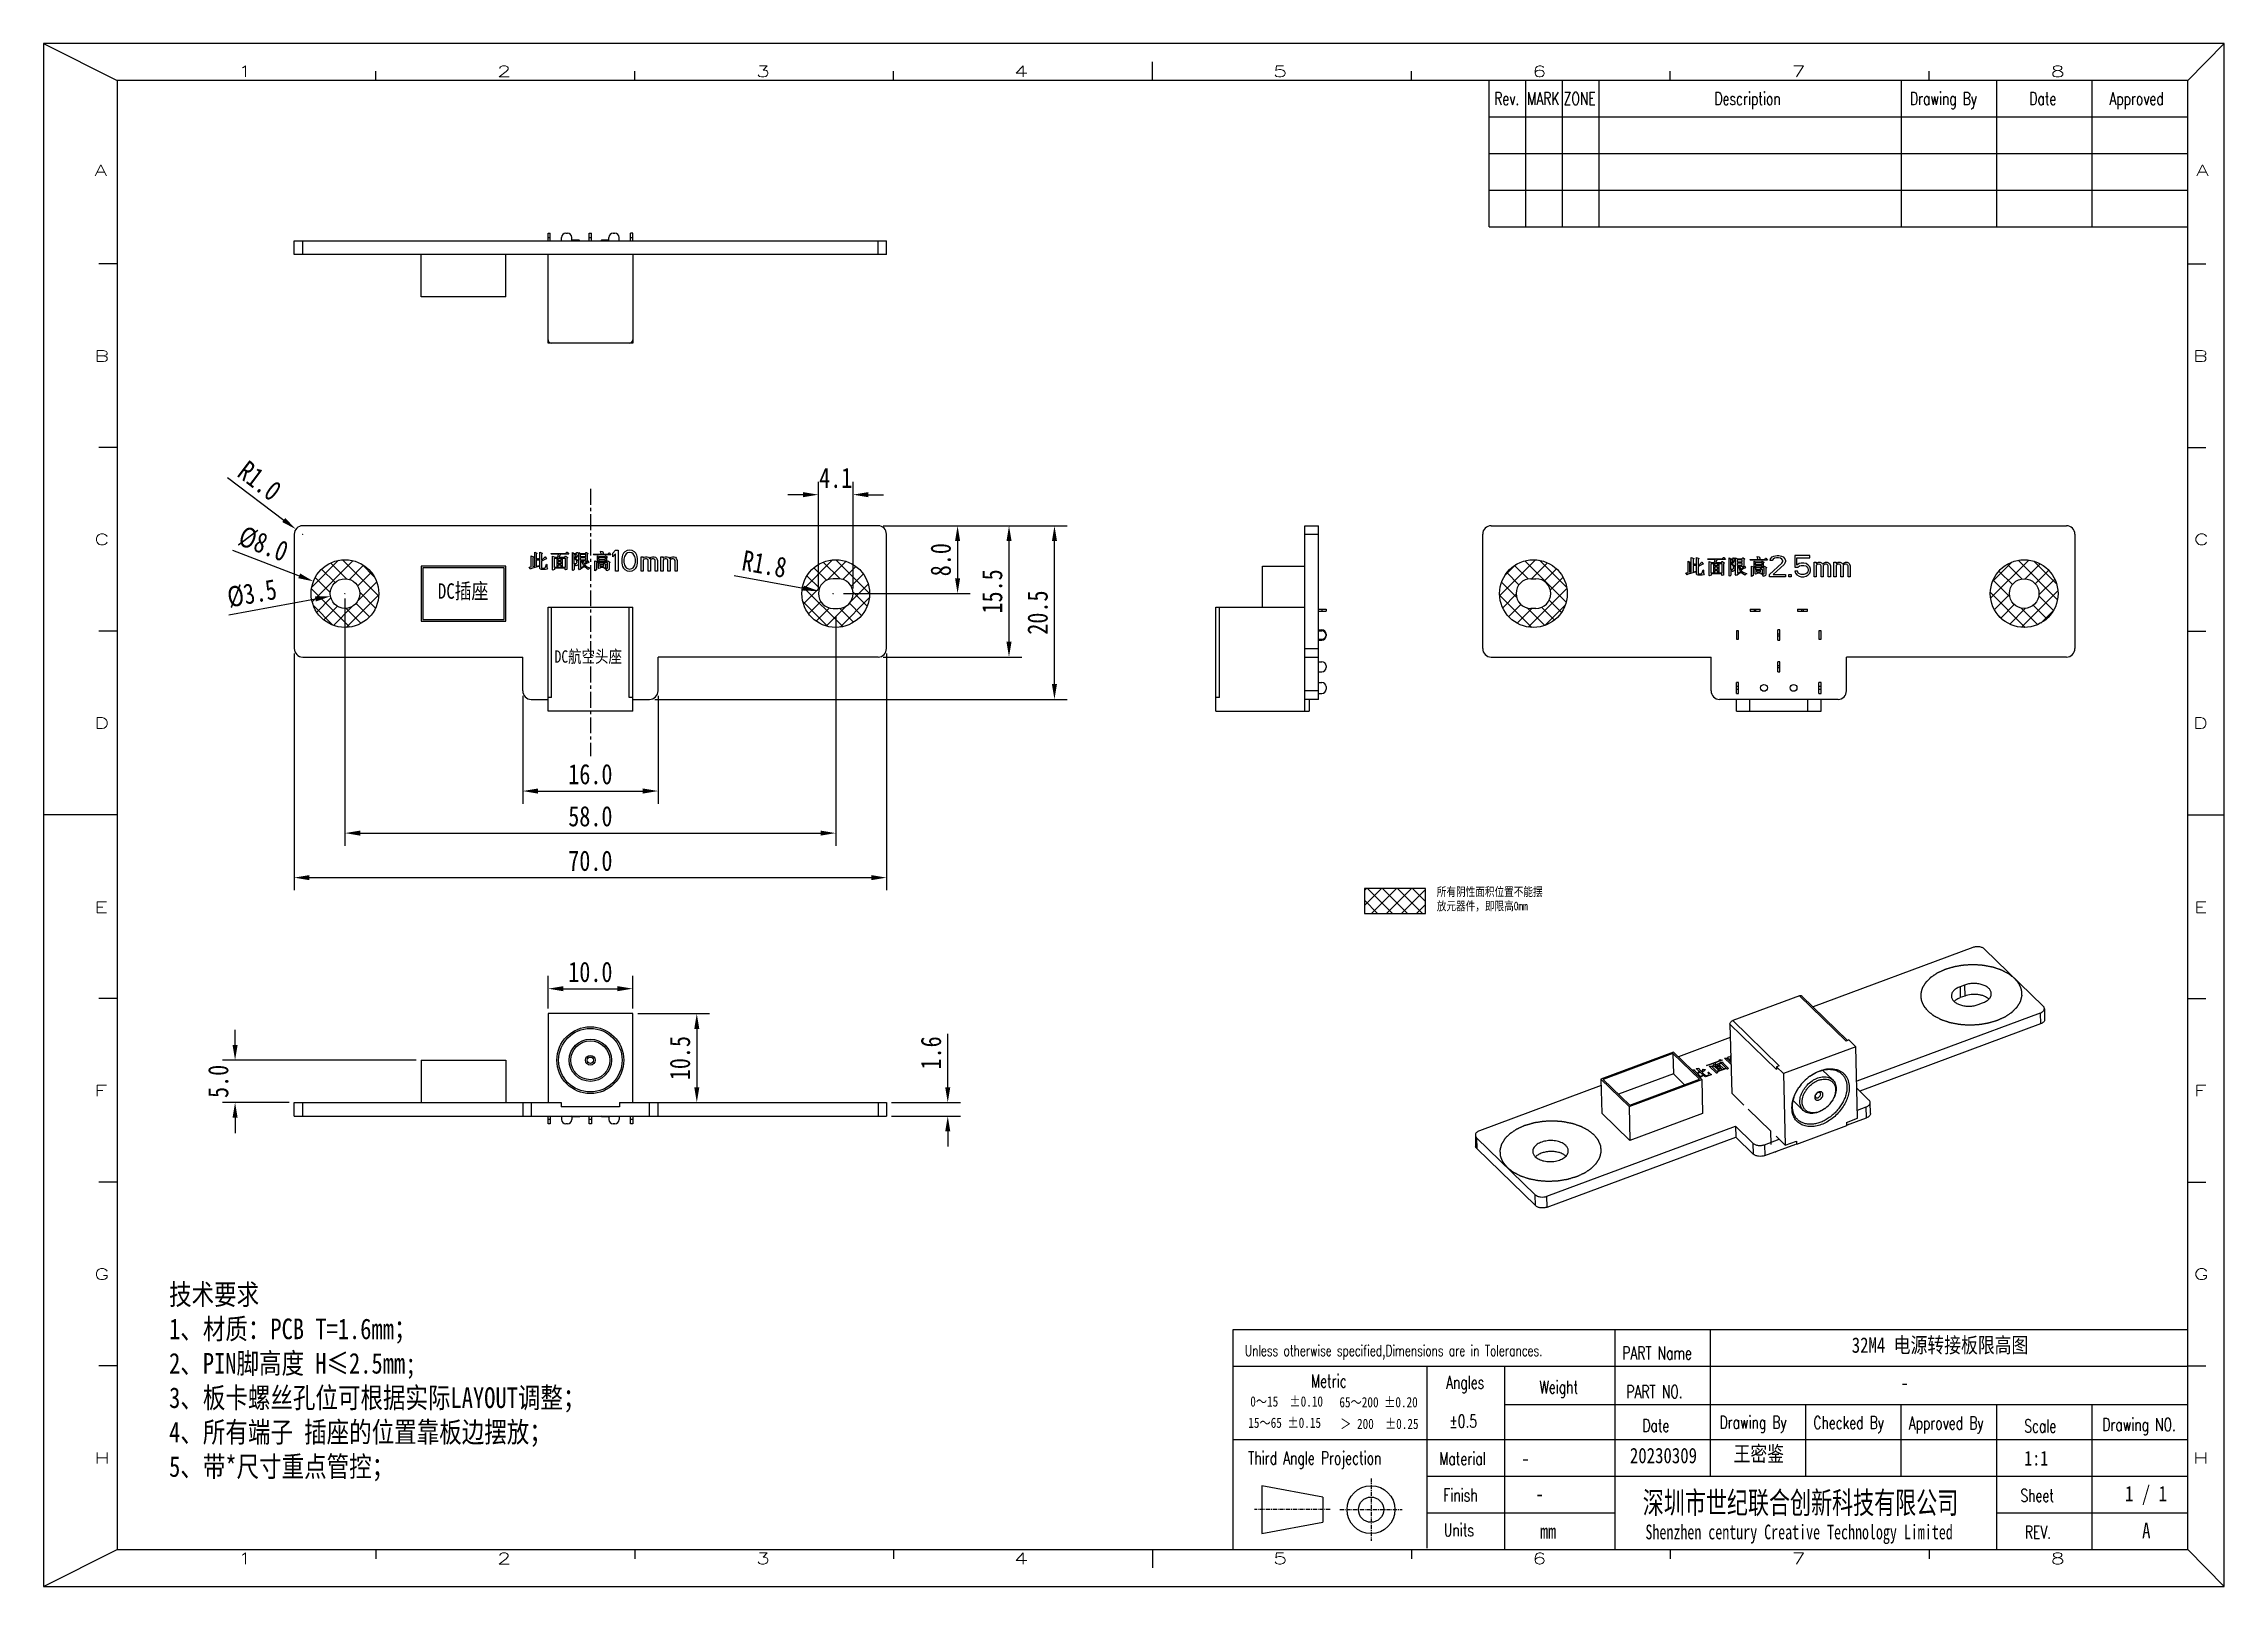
# Model space of a CAD drawing. Header units: inches. Extents: x 847 to 1105, y -1630 to -1447.
import ezdxf

# ---------------------------------------------------------------- set-up
doc = ezdxf.new("R2010")
doc.units = ezdxf.units.IN
doc.header["$LTSCALE"] = 5
doc.header["$MEASUREMENT"] = 0
doc.header["$PDMODE"] = 3
doc.header["$PDSIZE"] = 0.3125
doc.linetypes.add('CENTER', pattern=[0.6, 0.375, -0.075, 0.075, -0.075])
doc.linetypes.add('CENTER2', pattern=[28.575, 19.05, -3.175, 3.175, -3.175])
doc.layers.get('0').update_dxf_attribs({"linetype": 'CONTINUOUS'})
doc.layers.get('Defpoints').update_dxf_attribs({"linetype": 'CONTINUOUS'})
for name, color, linetype in [('01___PRT_ALL_DTM_PLN', 7, 'CONTINUOUS'), ('02___PRT_ALL_AXES', 7, 'CONTINUOUS'), ('03___PRT_ALL_CURVES', 7, 'CONTINUOUS'), ('03__ASM_ALL_CURVES', 7, 'CONTINUOUS'), ('TEXT', 3, 'CONTINUOUS'), ('TITLE', 5, 'CONTINUOUS')]:
    doc.layers.add(name, color=color, linetype=linetype)
doc.layers.add('CENTER', color=1, linetype='CENTER2', lineweight=15)
doc.styles.add('Design', font='', dxfattribs={"width": 0.8})
doc.styles.add('Form', font='romans.shx', dxfattribs={"width": 0.7})
doc.styles.add('LOGO', font='', dxfattribs={"width": 0.7})
doc.styles.get("Standard").update_dxf_attribs({"font": 'STSONG.TTF', "width": 0.8})
doc.styles.get('Design').set_extended_font_data('SimSun')
doc.styles.get('LOGO').set_extended_font_data('SimSun')
doc.dimstyles.get("Standard").update_dxf_attribs({"dimscale": 0.3, "dimtxt": 8, "dimasz": 6, "dimexe": 5, "dimexo": 2, "dimgap": 2.5, "dimtad": 1, "dimdec": 1, "dimzin": 4, "dimdsep": 46, "dimtxsty": 'Standard', "dimcen": 0.09, "dimclrd": 3, "dimclre": 3, "dimclrt": 3, "dimadec": 0, "dimazin": 0, "dimtp": 0.01, "dimtm": 0.01, "dimtfac": 1, "dimtdec": 1, "dimtix": 1, "dimtofl": 0, "dimtmove": 0, "dimatfit": 3, "dimfxl": 0, "dimtolj": 1, "dimtzin": 4, "dimarcsym": 0})
pattern_1 = [(45, (-284.7153, 20.8418), (-0.8838835, 0.8838835), []), (135, (-284.7153, 20.8418), (-0.8838835, -0.8838835), [])]

msp = doc.modelspace()

# ---------------------------------------------------------------- texts
at = {"layer": 'TEXT', "attachment_point": 1}
for s, insert, char_height, width in [('{\\fSimSun|b0|i0|c134|p2;DC插座}', (893.5, -1511.25), 1.8225, 10.0058), ('{\\fSimSun|b0|i0|c134|p2;DC航空头座}', (907.3, -1519.17), 1.458, 9.7739), ('{\\fSimSun|b0|i0|c134|p2;所有阴性面积位置不能摆放元器件，即限高Omm}', (1011.56, -1547.18), 1.0152, 12.5907), ('{\\fSimSun|b0|i0|c134|p2;32M4 电源转接板限高图}', (1060.6, -1600.33), 1.8225, 23.972), ('{\\fSimSun|b0|i0|c134|p2;-}', (1066.37, -1604.75), 1.8225, 133.6872), ('{\\fSimSun|b0|i0|c134|p2;20230309}', (1034.38, -1613.38), 1.8225, 30.8596), ('{\\fSimSun|b0|i0|c134|p2;王密鉴}', (1046.63, -1613.17), 1.8225, 10.0058), ('{\\fSimSun|b0|i0|c134|p2;-}', (1021.55, -1613.7), 1.8225, 30.8596), ('{\\fSimSun|b0|i0|c134|p2;1 / 1}', (1092.9, -1617.88), 1.8225, 30.8596), ('{\\fSimSun|b0|i0|c134|p2;-}', (1023.23, -1617.88), 1.8225, 30.8596), ('{\\fSimSun|b0|i0|c134|p2;A}', (1094.92, -1622.23), 1.8225, 30.8596)]:
    msp.add_mtext(s, dxfattribs=dict(at, insert=insert, char_height=char_height, width=width))
at = {"layer": 'TITLE', "color": 0, "insert": (861.73, -1594.04), "char_height": 2.4386, "width": 72.2616, "attachment_point": 1}
msp.add_mtext('{\\fSimSun|b0|i0|c134|p2;技术要求\\P\\C3;1、材质：PCB T=1.6mm；\\P2、PIN脚高度 H≤2.5mm;\\P3、板卡螺丝孔位可根据实际LAYOUT调整；\\P4、所有端子 插座的位置靠板边摆放；\\P5、带*尺寸重点管控；}', dxfattribs=at)

# ---------------------------------------------------------------- blocks, each defined once
blk = doc.blocks.new('10')
at = {"layer": 'TITLE', "color": 0}
for p, q in [((-1113.31, -29.01), (-1113.31, -239.02)), ((-1113.31, -29.01), (-1103.3, -34.01)), ((-816.31, -29.01), (-1113.31, -29.01)), ((-816.31, -29.01), (-821.3, -34.01)), ((-816.31, -239.02), (-816.31, -29.01)), ((-816.31, -239.02), (-821.3, -234.02)), ((-1113.31, -239.02), (-816.31, -239.02))]:
    blk.add_line(p, q, dxfattribs=at)
at = {"layer": 'TITLE', "color": 5}
for p, q in [((-962.3, -34.01), (-962.3, -31.51)), ((-1103.3, -34.01), (-1103.3, -234.02)), ((-821.3, -34.01), (-1103.3, -34.01)), ((-1068.05, -34.01), (-1068.05, -32.76)), ((-1032.8, -34.01), (-1032.8, -32.76)), ((-997.55, -34.01), (-997.55, -32.76)), ((-927.03, -34.01), (-927.03, -32.76)), ((-916.44, -53.96), (-916.44, -34.01)), ((-911.45, -53.96), (-911.45, -34.01)), ((-911.45, -53.96), (-911.45, -34.01)), ((-906.46, -53.96), (-906.46, -34.01)), ((-901.46, -53.96), (-901.46, -34.01)), ((-860.26, -53.96), (-860.26, -34.01)), ((-847.27, -53.96), (-847.27, -34.01)), ((-834.29, -53.96), (-834.29, -34.01)), ((-821.3, -234.02), (-821.3, -34.01)), ((-821.3, -39), (-916.44, -39)), ((-821.3, -44), (-916.44, -44)), ((-821.3, -48.99), (-916.44, -48.99)), ((-916.44, -53.96), (-821.3, -53.96)), ((-1103.3, -59.01), (-1105.8, -59.01)), ((-821.3, -59.01), (-818.81, -59.01)), ((-1103.3, -84.01), (-1105.8, -84.01)), ((-821.3, -84.01), (-818.81, -84.01)), ((-1103.3, -109.01), (-1105.8, -109.01)), ((-821.3, -109.01), (-818.81, -109.01)), ((-1103.3, -134.01), (-1113.31, -134.01)), ((-821.3, -134.01), (-816.3, -134.01)), ((-1103.3, -159.01), (-1105.8, -159.01)), ((-821.3, -159.01), (-818.81, -159.01)), ((-1103.3, -184.01), (-1105.8, -184.01)), ((-821.3, -184.01), (-818.81, -184.01)), ((-951.28, -204.06), (-821.3, -204.06)), ((-951.28, -234.02), (-951.28, -204.06)), ((-899.29, -234.02), (-899.29, -204.06)), ((-886.29, -224.03), (-886.29, -204.06)), ((-1103.3, -209.01), (-1105.8, -209.01)), ((-951.28, -209.05), (-821.3, -209.05)), ((-924.87, -233.82), (-924.87, -209.05)), ((-914.29, -234.02), (-914.29, -209.05)), ((-821.3, -209.01), (-818.81, -209.01)), ((-914.29, -214.25), (-821.3, -214.25)), ((-873.3, -224.03), (-873.3, -214.25)), ((-860.3, -224.03), (-860.3, -214.25)), ((-847.31, -234.02), (-847.31, -214.25)), ((-834.31, -234.02), (-834.31, -214.25)), ((-951.28, -219.04), (-821.3, -219.04)), ((-924.87, -224.03), (-821.3, -224.03)), ((-924.87, -229.03), (-899.29, -229.03)), ((-847.31, -229.03), (-821.3, -229.03)), ((-1103.3, -234.02), (-821.3, -234.02)), ((-1068.05, -234.02), (-1068.05, -235.27)), ((-1032.8, -234.02), (-1032.8, -235.27)), ((-997.55, -234.02), (-997.55, -235.27)), ((-962.3, -234.02), (-962.3, -236.52)), ((-891.78, -234.02), (-891.78, -235.27)), ((-856.53, -234.02), (-856.53, -235.27))]:
    blk.add_line(p, q, dxfattribs=at)
at = {"layer": 'TITLE', "color": 251}
for p, q in [((-891.78, -34.01), (-891.78, -32.76)), ((-856.53, -34.01), (-856.53, -32.76)), ((-1113.31, -239.02), (-1103.3, -234.02)), ((-927.03, -234.02), (-927.03, -235.27))]:
    blk.add_line(p, q, dxfattribs=at)
at = {"layer": 'TITLE'}
for p, q in [((-947.4, -225.32), (-947.4, -231.84)), ((-939.08, -226.86), (-947.4, -225.32)), ((-939.08, -226.86), (-939.08, -230.3)), ((-947.4, -231.84), (-939.08, -230.3))]:
    blk.add_line(p, q, dxfattribs=at)
at = {"layer": 'TITLE', "color": 1, "linetype": 'CENTER', "ltscale": 0.3}
for p, q in [((-932.52, -224.32), (-932.52, -232.84)), ((-938.08, -228.58), (-948.4, -228.58)), ((-936.78, -228.58), (-928.26, -228.58))]:
    blk.add_line(p, q, dxfattribs=at)
at = {"layer": 'TITLE'}
for radius in [3.26, 1.72]:
    blk.add_circle((-932.52, -228.58), radius, dxfattribs=at)
at = {"layer": 'TITLE', "color": 6, "style": 'Form', "width": 1.5}
for s, p in [('1', (-1086.86, -33.54)), ('2', (-1051.56, -33.54)), ('3', (-1016.29, -33.54)), ('4', (-981.14, -33.54)), ('5', (-945.87, -33.54)), ('6', (-910.57, -33.54)), ('7', (-875.24, -33.54)), ('8', (-839.96, -33.54)), ('A', (-1106.4, -47)), ('A', (-820.14, -47)), ('B', (-1106.4, -72.3)), ('B', (-820.56, -72.3)), ('C', (-1106.4, -97.25)), ('C', (-820.46, -97.25)), ('D', (-1106.4, -122.26)), ('D', (-820.56, -122.26)), ('E', (-1106.4, -147.33)), ('E', (-820.46, -147.33)), ('F', (-1106.4, -172.3)), ('F', (-820.46, -172.3)), ('G', (-1106.4, -197.27)), ('G', (-820.46, -197.27)), ('H', (-1106.4, -222.3)), ('H', (-820.56, -222.3)), ('1', (-1086.86, -235.98)), ('2', (-1051.56, -235.98)), ('3', (-1016.29, -235.98)), ('4', (-981.14, -235.98)), ('5', (-945.87, -235.98)), ('6', (-910.57, -235.98)), ('7', (-875.24, -235.98)), ('8', (-839.96, -235.98))]:
    blk.add_text(s, height=1.5, dxfattribs=at).set_placement(p)
at = {"layer": 'TITLE', "color": 0}
for s, height, style, width, p in [('Rev.', 1.748, 'Form', 0.7, (-915.74, -37.36)), ('MARK', 1.748, 'Form', 0.7, (-911.27, -37.36)), ('ZONE', 1.748, 'Form', 0.7, (-906.28, -37.36)), ('Description', 1.748, 'Form', 0.7, (-885.75, -37.36)), ('Drawing By', 1.748, 'Form', 0.7, (-859.12, -37.36)), ('Date', 1.748, 'Form', 0.7, (-842.86, -37.36)), ('Approved', 1.748, 'Form', 0.7, (-831.96, -37.36)), ('Unless otherwise specified,Dimensions are in Tolerances.', 1.4983, 'Form', 0.7, (-949.71, -207.67)), ('PART Name', 1.748, 'Form', 0.7, (-898.31, -208.12)), ('Metric', 1.748, 'Form', 0.7, (-940.72, -211.94)), ('Angles', 1.748, 'Form', 0.7, (-922.3, -212.13)), ('0～15  %%P0.10', 1.4, 'Design', 0.8, (-948.97, -214.55)), ('65～200 %%P0.20', 1.4, 'Design', 0.8, (-936.83, -214.65)), ('Weight', 1.748, 'Form', 0.7, (-909.57, -212.77)), ('PART NO.', 1.748, 'Form', 0.7, (-897.74, -213.4)), ('15～65 %%P0.15', 1.4, 'Design', 0.8, (-949.24, -217.45)), ('＞ 200  %%P0.25 ', 1.4, 'Design', 0.8, (-936.72, -217.6)), ('%%p0.5', 1.748, 'Form', 0.7, (-921.86, -217.42)), ('Date', 1.748, 'Form', 0.7, (-895.56, -218)), ('Drawing By', 1.748, 'Form', 0.7, (-885.05, -217.55)), ('Checked By', 1.748, 'Form', 0.7, (-872.27, -217.6)), ('Approved By', 1.748, 'Form', 0.7, (-859.29, -217.65)), ('Scale', 1.748, 'Form', 0.7, (-843.55, -218.07)), ('Drawing NO.', 1.748, 'Form', 0.7, (-832.92, -217.87)), ('Third Angle Projection', 1.748, 'Form', 0.7, (-949.26, -222.42)), ('Material', 1.748, 'Form', 0.7, (-923.24, -222.5)), ('Finish', 1.748, 'Form', 0.7, (-922.67, -227.47)), ('深圳市世纪联合创新科技有限公司', 3, 'LOGO', 0.7, (-895.51, -229.13)), ('Sheet', 1.748, 'Form', 0.7, (-844.07, -227.53)), ('Units', 1.748, 'Form', 0.7, (-922.6, -232.21)), ('Shenzhen century Creative Technology Limited', 1.9977, 'LOGO', 0.7, (-895.15, -232.62)), ('REV.', 1.748, 'Form', 0.7, (-843.47, -232.52))]:
    blk.add_text(s, height=height, dxfattribs=dict(at, style=style, width=width)).set_placement(p)
at = {"layer": 'TITLE', "color": 3, "ltscale": 10, "style": 'Design', "width": 0.8}
for tag, p in [('SCALE', (-843.55, -222.57)), ('SHEET', (-830.42, -227.68)), ('UNITS', (-909.5, -232.53)), ('REV', (-828.94, -232.54))]:
    blk.add_attdef(tag, p, '', height=2, dxfattribs=at)
blk = doc.blocks.new('*D178')
at = {"layer": '01___PRT_ALL_DTM_PLN', "color": 3, "lineweight": -2}
for p, q in [((903.52, -1524.56), (903.52, -1537.29)), ((919.52, -1524.56), (919.52, -1537.29)), ((905.32, -1535.79), (917.72, -1535.79))]:
    blk.add_line(p, q, dxfattribs=at)
at = {"layer": '01___PRT_ALL_DTM_PLN', "color": 3}
for points in [[(905.32, -1535.49), (905.32, -1536.09), (903.52, -1535.79)], [(917.72, -1536.09), (917.72, -1535.49), (919.52, -1535.79)]]:
    blk.add_solid(points, dxfattribs=at)
at = {"layer": 'Defpoints', "color": 0}
for p in [(903.52, -1523.96), (919.52, -1523.96), (919.52, -1535.79)]:
    blk.add_point(p, dxfattribs=at)
at = {"layer": '01___PRT_ALL_DTM_PLN', "color": 3, "insert": (911.52, -1533.81), "char_height": 2.4, "attachment_point": 5}
blk.add_mtext('\\A1;16.0', dxfattribs=at)
blk = doc.blocks.new('*D179')
at = {"layer": '01___PRT_ALL_DTM_PLN', "color": 3, "lineweight": -2}
for p, q in [((876.52, -1519.56), (876.52, -1547.52)), ((946.52, -1519.56), (946.52, -1547.52)), ((878.32, -1546.02), (944.72, -1546.02))]:
    blk.add_line(p, q, dxfattribs=at)
at = {"layer": '01___PRT_ALL_DTM_PLN', "color": 3}
for points in [[(878.32, -1545.72), (878.32, -1546.32), (876.52, -1546.02)], [(944.72, -1546.32), (944.72, -1545.72), (946.52, -1546.02)]]:
    blk.add_solid(points, dxfattribs=at)
at = {"layer": 'Defpoints', "color": 0}
for p in [(876.52, -1518.96), (946.52, -1518.96), (946.52, -1546.02)]:
    blk.add_point(p, dxfattribs=at)
at = {"layer": '01___PRT_ALL_DTM_PLN', "color": 3, "insert": (911.52, -1544.04), "char_height": 2.4, "attachment_point": 5}
blk.add_mtext('\\A1;70.0', dxfattribs=at)
blk = doc.blocks.new('*D180')
at = {"layer": '01___PRT_ALL_DTM_PLN', "color": 3, "lineweight": -2}
for p, q in [((946.12, -1504.46), (962.5, -1504.46)), ((961, -1518.16), (961, -1506.26)), ((946.12, -1519.96), (962.5, -1519.96))]:
    blk.add_line(p, q, dxfattribs=at)
at = {"layer": '01___PRT_ALL_DTM_PLN', "color": 3}
for points in [[(961.3, -1506.26), (960.7, -1506.26), (961, -1504.46)], [(960.7, -1518.16), (961.3, -1518.16), (961, -1519.96)]]:
    blk.add_solid(points, dxfattribs=at)
at = {"layer": 'Defpoints', "color": 0}
for p in [(945.52, -1504.46), (961, -1504.46), (945.52, -1519.96)]:
    blk.add_point(p, dxfattribs=at)
at = {"layer": '01___PRT_ALL_DTM_PLN', "color": 3, "insert": (959.02, -1512.21), "char_height": 2.4, "attachment_point": 5, "rotation": 90}
blk.add_mtext('\\A1;15.5', dxfattribs=at)
blk = doc.blocks.new('*D181')
at = {"layer": '01___PRT_ALL_DTM_PLN', "color": 3, "lineweight": -2}
for p, q in [((946.12, -1504.46), (967.87, -1504.46)), ((966.37, -1523.16), (966.37, -1506.26)), ((919.12, -1524.96), (967.87, -1524.96))]:
    blk.add_line(p, q, dxfattribs=at)
at = {"layer": '01___PRT_ALL_DTM_PLN', "color": 3}
for points in [[(966.67, -1506.26), (966.07, -1506.26), (966.37, -1504.46)], [(966.07, -1523.16), (966.67, -1523.16), (966.37, -1524.96)]]:
    blk.add_solid(points, dxfattribs=at)
at = {"layer": 'Defpoints', "color": 0}
for p in [(945.52, -1504.46), (966.37, -1504.46), (918.52, -1524.96)]:
    blk.add_point(p, dxfattribs=at)
at = {"layer": '01___PRT_ALL_DTM_PLN', "color": 3, "insert": (964.39, -1514.71), "char_height": 2.4, "attachment_point": 5, "rotation": 90}
blk.add_mtext('\\A1;20.5', dxfattribs=at)
blk = doc.blocks.new('*D182')
at = {"layer": '01___PRT_ALL_DTM_PLN', "color": 3, "lineweight": -2}
for p, q in [((946.12, -1504.46), (956.42, -1504.46)), ((954.92, -1506.26), (954.92, -1510.66)), ((941.42, -1512.46), (956.42, -1512.46))]:
    blk.add_line(p, q, dxfattribs=at)
at = {"layer": '01___PRT_ALL_DTM_PLN', "color": 3}
for points in [[(955.22, -1506.26), (954.62, -1506.26), (954.92, -1504.46)], [(954.62, -1510.66), (955.22, -1510.66), (954.92, -1512.46)]]:
    blk.add_solid(points, dxfattribs=at)
at = {"layer": 'Defpoints', "color": 0}
for p in [(945.52, -1504.46), (940.82, -1512.46), (954.92, -1512.46)]:
    blk.add_point(p, dxfattribs=at)
at = {"layer": '01___PRT_ALL_DTM_PLN', "color": 3, "insert": (952.94, -1508.46), "char_height": 2.4, "attachment_point": 5, "rotation": 90}
blk.add_mtext('\\A1;8.0', dxfattribs=at)
blk = doc.blocks.new('*D183')
at = {"layer": '01___PRT_ALL_DTM_PLN', "color": 3, "lineweight": -2}
for p, q in [((882.52, -1513.06), (882.52, -1542.26)), ((940.52, -1515.16), (940.52, -1542.26)), ((884.32, -1540.76), (938.72, -1540.76))]:
    blk.add_line(p, q, dxfattribs=at)
at = {"layer": '01___PRT_ALL_DTM_PLN', "color": 3}
for points in [[(884.32, -1540.46), (884.32, -1541.06), (882.52, -1540.76)], [(938.72, -1541.06), (938.72, -1540.46), (940.52, -1540.76)]]:
    blk.add_solid(points, dxfattribs=at)
at = {"layer": 'Defpoints', "color": 0}
for p in [(882.52, -1512.46), (940.52, -1514.56), (940.52, -1540.76)]:
    blk.add_point(p, dxfattribs=at)
at = {"layer": '01___PRT_ALL_DTM_PLN', "color": 3, "insert": (911.52, -1538.78), "char_height": 2.4, "attachment_point": 5}
blk.add_mtext('\\A1;58.0', dxfattribs=at)
blk = doc.blocks.new('*D187')
at = {"layer": '01___PRT_ALL_DTM_PLN', "color": 3, "lineweight": -2}
for p, q in [((868.63, -1498.74), (875.28, -1503.78)), ((877.49, -1505.46), (877.54, -1505.46)), ((877.52, -1505.49), (877.52, -1505.44))]:
    blk.add_line(p, q, dxfattribs=at)
at = {"layer": '01___PRT_ALL_DTM_PLN', "color": 3}
blk.add_solid([(875.1, -1504.01), (875.46, -1503.54), (876.72, -1504.86)], dxfattribs=at)
at = {"layer": 'Defpoints', "color": 0}
for p in [(876.72, -1504.86), (877.52, -1505.46)]:
    blk.add_point(p, dxfattribs=at)
at = {"layer": '01___PRT_ALL_DTM_PLN', "color": 3, "insert": (872.43, -1499.14), "char_height": 2.4, "attachment_point": 5, "rotation": 322.9031}
blk.add_mtext('\\A1;R1.0', dxfattribs=at)
blk = doc.blocks.new('*D188')
at = {"layer": '01___PRT_ALL_DTM_PLN', "color": 3, "lineweight": -2}
for p, q in [((953.76, -1570.79), (953.76, -1564.47)), ((947.12, -1572.59), (955.26, -1572.59)), ((947.12, -1574.19), (955.26, -1574.19)), ((953.76, -1575.99), (953.76, -1577.79))]:
    blk.add_line(p, q, dxfattribs=at)
at = {"layer": '01___PRT_ALL_DTM_PLN', "color": 3}
for points in [[(953.46, -1570.79), (954.06, -1570.79), (953.76, -1572.59)], [(954.06, -1575.99), (953.46, -1575.99), (953.76, -1574.19)]]:
    blk.add_solid(points, dxfattribs=at)
at = {"layer": 'Defpoints', "color": 0}
for p in [(946.52, -1572.59), (946.52, -1574.19), (953.76, -1572.59)]:
    blk.add_point(p, dxfattribs=at)
at = {"layer": '01___PRT_ALL_DTM_PLN', "color": 3, "insert": (951.79, -1566.73), "char_height": 2.4, "attachment_point": 5, "rotation": 90}
blk.add_mtext('\\A1;1.6', dxfattribs=at)
blk = doc.blocks.new('*D189')
at = {"layer": '01___PRT_ALL_DTM_PLN', "color": 3, "lineweight": -2}
for p, q in [((906.52, -1561.49), (906.52, -1557.64)), ((908.32, -1559.14), (914.72, -1559.14)), ((916.52, -1561.49), (916.52, -1557.64))]:
    blk.add_line(p, q, dxfattribs=at)
at = {"layer": '01___PRT_ALL_DTM_PLN', "color": 3}
for points in [[(908.32, -1558.84), (908.32, -1559.44), (906.52, -1559.14)], [(914.72, -1559.44), (914.72, -1558.84), (916.52, -1559.14)]]:
    blk.add_solid(points, dxfattribs=at)
at = {"layer": 'Defpoints', "color": 0}
for p in [(916.52, -1559.14), (906.52, -1562.09), (916.52, -1562.09)]:
    blk.add_point(p, dxfattribs=at)
at = {"layer": '01___PRT_ALL_DTM_PLN', "color": 3, "insert": (911.52, -1557.17), "char_height": 2.4, "attachment_point": 5}
blk.add_mtext('\\A1;10.0', dxfattribs=at)
blk = doc.blocks.new('*D190')
at = {"layer": '01___PRT_ALL_DTM_PLN', "color": 3, "lineweight": -2}
for p, q in [((917.12, -1562.09), (925.6, -1562.09)), ((924.1, -1563.89), (924.1, -1570.79)), ((919.12, -1572.59), (925.6, -1572.59))]:
    blk.add_line(p, q, dxfattribs=at)
at = {"layer": '01___PRT_ALL_DTM_PLN', "color": 3}
for points in [[(924.4, -1563.89), (923.8, -1563.89), (924.1, -1562.09)], [(923.8, -1570.79), (924.4, -1570.79), (924.1, -1572.59)]]:
    blk.add_solid(points, dxfattribs=at)
at = {"layer": 'Defpoints', "color": 0}
for p in [(916.52, -1562.09), (918.52, -1572.59), (924.1, -1572.59)]:
    blk.add_point(p, dxfattribs=at)
at = {"layer": '01___PRT_ALL_DTM_PLN', "color": 3, "insert": (922.12, -1567.34), "char_height": 2.4, "attachment_point": 5, "rotation": 90}
blk.add_mtext('\\A1;10.5', dxfattribs=at)
blk = doc.blocks.new('*D191')
at = {"layer": '01___PRT_ALL_DTM_PLN', "color": 3, "lineweight": -2}
for p, q in [((869.53, -1565.79), (869.53, -1563.99)), ((890.92, -1567.59), (868.03, -1567.59)), ((875.92, -1572.59), (868.03, -1572.59)), ((869.53, -1574.39), (869.53, -1576.19))]:
    blk.add_line(p, q, dxfattribs=at)
at = {"layer": '01___PRT_ALL_DTM_PLN', "color": 3}
for points in [[(869.23, -1565.79), (869.83, -1565.79), (869.53, -1567.59)], [(869.83, -1574.39), (869.23, -1574.39), (869.53, -1572.59)]]:
    blk.add_solid(points, dxfattribs=at)
at = {"layer": 'Defpoints', "color": 0}
for p in [(891.52, -1567.59), (869.53, -1572.59), (876.52, -1572.59)]:
    blk.add_point(p, dxfattribs=at)
at = {"layer": '01___PRT_ALL_DTM_PLN', "color": 3, "insert": (867.55, -1570.09), "char_height": 2.4, "attachment_point": 5, "rotation": 90}
blk.add_mtext('\\A1;5.0', dxfattribs=at)
blk = doc.blocks.new('*D195')
at = {"layer": '01___PRT_ALL_DTM_PLN', "color": 3, "lineweight": -2}
for p, q in [((882.49, -1512.46), (882.54, -1512.46)), ((882.52, -1512.49), (882.52, -1512.44)), ((868.8, -1514.97), (879.02, -1513.1))]:
    blk.add_line(p, q, dxfattribs=at)
at = {"layer": '01___PRT_ALL_DTM_PLN', "color": 3}
blk.add_solid([(879.08, -1513.4), (878.97, -1512.81), (880.8, -1512.78)], dxfattribs=at)
at = {"layer": 'Defpoints', "color": 0}
for p in [(880.8, -1512.78), (884.24, -1512.15)]:
    blk.add_point(p, dxfattribs=at)
at = {"layer": '01___PRT_ALL_DTM_PLN', "color": 3, "insert": (871.53, -1512.46), "char_height": 2.4, "attachment_point": 5, "rotation": 10.3415}
blk.add_mtext('\\A1;%%c3.5', dxfattribs=at)
blk = doc.blocks.new('*D196')
at = {"layer": '01___PRT_ALL_DTM_PLN', "color": 3, "lineweight": -2}
for p, q in [((869.21, -1507.32), (877.11, -1510.37)), ((882.49, -1512.46), (882.54, -1512.46)), ((882.52, -1512.49), (882.52, -1512.44))]:
    blk.add_line(p, q, dxfattribs=at)
at = {"layer": '01___PRT_ALL_DTM_PLN', "color": 3}
blk.add_solid([(877, -1510.65), (877.22, -1510.09), (878.79, -1511.02)], dxfattribs=at)
at = {"layer": 'Defpoints', "color": 0}
for p in [(878.79, -1511.02), (886.25, -1513.91)]:
    blk.add_point(p, dxfattribs=at)
at = {"layer": '01___PRT_ALL_DTM_PLN', "color": 3, "insert": (872.87, -1506.61), "char_height": 2.4, "attachment_point": 5, "rotation": 338.8448}
blk.add_mtext('\\A1;%%c8.0', dxfattribs=at)
blk = doc.blocks.new('*D197')
at = {"layer": '01___PRT_ALL_DTM_PLN', "color": 3, "lineweight": -2}
for p, q in [((928.52, -1510.34), (936.72, -1511.83)), ((940.19, -1512.46), (940.24, -1512.46)), ((940.22, -1512.49), (940.22, -1512.44))]:
    blk.add_line(p, q, dxfattribs=at)
at = {"layer": '01___PRT_ALL_DTM_PLN', "color": 3}
blk.add_solid([(936.67, -1512.13), (936.78, -1511.54), (938.5, -1512.15)], dxfattribs=at)
at = {"layer": 'Defpoints', "color": 0}
for p in [(938.5, -1512.15), (940.22, -1512.46)]:
    blk.add_point(p, dxfattribs=at)
at = {"layer": '01___PRT_ALL_DTM_PLN', "color": 3, "insert": (932.09, -1508.98), "char_height": 2.4, "attachment_point": 5, "rotation": 349.7256}
blk.add_mtext('\\A1;R1.8', dxfattribs=at)
blk = doc.blocks.new('*D198')
at = {"layer": '01___PRT_ALL_DTM_PLN', "color": 3, "lineweight": -2}
for p, q in [((938.47, -1511.86), (938.47, -1499.28)), ((942.57, -1511.86), (942.57, -1499.28)), ((936.67, -1500.78), (934.87, -1500.78)), ((944.37, -1500.78), (946.17, -1500.78))]:
    blk.add_line(p, q, dxfattribs=at)
at = {"layer": '01___PRT_ALL_DTM_PLN', "color": 3}
for points in [[(936.67, -1501.08), (936.67, -1500.48), (938.47, -1500.78)], [(944.37, -1500.48), (944.37, -1501.08), (942.57, -1500.78)]]:
    blk.add_solid(points, dxfattribs=at)
at = {"layer": 'Defpoints', "color": 0}
for p in [(942.57, -1500.78), (938.47, -1512.46), (942.57, -1512.46)]:
    blk.add_point(p, dxfattribs=at)
at = {"layer": '01___PRT_ALL_DTM_PLN', "color": 3, "insert": (940.52, -1498.8), "char_height": 2.4, "attachment_point": 5}
blk.add_mtext('\\A1;4.1', dxfattribs=at)

# ---------------------------------------------------------------- dimensions: what is measured, and where the dimension line sits
at = {"layer": '01___PRT_ALL_DTM_PLN', "color": 3}
for center, mpoint, picture, middle in [((877.52, -1505.46), (876.72, -1504.86), '*D187', (872.43, -1499.14)), ((940.2171, -1512.4639), (938.4951, -1512.1518), '*D197', (932.0876, -1508.979))]:
    dim = msp.add_radius_dim(center=center, mpoint=mpoint, dimstyle='Standard', dxfattribs=at)
    dim.commit()
    dim.dimension.update_dxf_attribs({"geometry": picture, "text_midpoint": middle})
for base, p1, p2, picture, middle in [((942.57, -1500.78), (938.47, -1512.46), (942.57, -1512.46), '*D198', (940.52, -1498.8)), ((940.52, -1540.76), (882.52, -1512.46), (940.52, -1514.56), '*D183', (911.52, -1538.78)), ((946.52, -1546.02), (876.52, -1518.96), (946.52, -1518.96), '*D179', (911.52, -1544.04)), ((919.52, -1535.79), (903.52, -1523.96), (919.52, -1523.96), '*D178', (911.52, -1533.81)), ((916.52, -1559.14), (906.52, -1562.09), (916.52, -1562.09), '*D189', (911.52, -1557.17))]:
    dim = msp.add_linear_dim(base=base, p1=p1, p2=p2, dimstyle='Standard', dxfattribs=at)
    dim.commit()
    dim.dimension.update_dxf_attribs({"geometry": picture, "text_midpoint": middle})
for p1, p2, picture, middle in [((886.25, -1513.91), (878.79, -1511.02), '*D196', (872.16, -1508.46)), ((884.24, -1512.15), (880.8, -1512.78), '*D195', (871.89, -1514.4))]:
    dim = msp.add_diameter_dim_2p(p1=p1, p2=p2, dimstyle='Standard', dxfattribs=at)
    dim.commit()
    dim.dimension.update_dxf_attribs({"geometry": picture, "text_midpoint": middle, "dimtype": 163})
for base, p1, p2, picture, middle in [((966.37, -1504.46), (918.52, -1524.96), (945.52, -1504.46), '*D181', (964.39, -1514.71)), ((954.92, -1512.46), (945.52, -1504.46), (940.82, -1512.46), '*D182', (952.94, -1508.46)), ((961, -1504.46), (945.52, -1519.96), (945.52, -1504.46), '*D180', (959.02, -1512.21)), ((869.53, -1572.59), (891.52, -1567.59), (876.52, -1572.59), '*D191', (867.55, -1570.09)), ((924.1, -1572.59), (916.52, -1562.09), (918.52, -1572.59), '*D190', (922.12, -1567.34))]:
    dim = msp.add_linear_dim(base=base, p1=p1, p2=p2, angle=90, dimstyle='Standard', dxfattribs=at)
    dim.commit()
    dim.dimension.update_dxf_attribs({"geometry": picture, "text_midpoint": middle})
dim = msp.add_linear_dim(base=(953.76, -1572.59), p1=(946.52, -1574.19), p2=(946.52, -1572.59), angle=90, dimstyle='Standard', dxfattribs=at)
dim.commit()
dim.dimension.update_dxf_attribs({"geometry": '*D188', "text_midpoint": (953.76, -1566.73), "dimtype": 160})

# ---------------------------------------------------------------- hatches: boundary and pattern name
at = {"layer": '01___PRT_ALL_DTM_PLN'}
h = msp.add_hatch(dxfattribs=at)
h.set_pattern_fill('ANSI37', color=4, scale=10, style=0)
h.set_pattern_definition(pattern_1)
h.paths.add_polyline_path([(878.52, -1512.46, 1), (886.52, -1512.46, 1)])
h.paths.add_polyline_path([(884.27, -1512.46, -1), (880.77, -1512.46, -1)], flags=16)
h.paths.add_polyline_path([(936.52, -1512.46, 1), (944.52, -1512.46, 1)])
h.paths.add_polyline_path([(940.82, -1510.71, -1), (940.82, -1514.21), (940.22, -1514.21, -1), (940.22, -1510.71)], flags=16)
h = msp.add_hatch(dxfattribs=at)
h.set_pattern_fill('ANSI37', color=4, scale=10, style=0)
h.set_pattern_definition(pattern_1)
h.paths.add_polyline_path([(1076.98, -1512.46, 1), (1084.98, -1512.46, 1)])
h.paths.add_polyline_path([(1082.73, -1512.46, -1), (1079.23, -1512.46, -1)], flags=16)
h.paths.add_polyline_path([(1018.98, -1512.46, 1), (1026.98, -1512.46, 1)])
h.paths.add_polyline_path([(1022.68, -1510.71), (1023.28, -1510.71, -1), (1023.28, -1514.21), (1022.68, -1514.21, -1)], flags=16)
h = msp.add_hatch(dxfattribs=at)
h.set_pattern_fill('ANSI37', color=4, scale=10, style=0)
h.set_pattern_definition([(45, (-574.4116, 26.9574), (-0.8838835, 0.8838835), []), (135, (-574.4116, 26.9574), (-0.8838835, -0.8838835), [])])
h.paths.add_polyline_path([(1010.21, -1547.29), (1003, -1547.29), (1003, -1550.25), (1010.21, -1550.25)])

# ---------------------------------------------------------------- linework, layer by layer
at = {"color": 7, "linetype": 'Continuous'}
for p, q in [((876.52, -1472.39), (876.52, -1470.79)), ((876.52, -1470.79), (946.52, -1470.79)), ((877.52, -1472.39), (877.52, -1470.79)), ((906.52, -1470.79), (906.52, -1469.89)), ((906.52, -1469.89), (906.77, -1469.89)), ((906.52, -1470.39), (906.77, -1470.39)), ((906.77, -1470.79), (906.77, -1469.89)), ((908.12, -1470.79), (908.12, -1470.39)), ((908.62, -1469.89), (908.82, -1469.89)), ((909.32, -1470.79), (909.32, -1470.39)), ((909.37, -1470.69), (909.32, -1470.74)), ((909.37, -1470.69), (910.17, -1470.69)), ((910.17, -1470.69), (910.27, -1470.79)), ((911.39, -1470.79), (911.39, -1469.89)), ((911.39, -1469.89), (911.64, -1469.89)), ((911.39, -1470.39), (911.64, -1470.39)), ((911.64, -1470.79), (911.64, -1469.89)), ((912.87, -1470.69), (912.77, -1470.79)), ((912.87, -1470.69), (913.67, -1470.69)), ((913.67, -1470.69), (913.72, -1470.74)), ((913.72, -1470.79), (913.72, -1470.39)), ((914.22, -1469.89), (914.42, -1469.89)), ((914.92, -1470.79), (914.92, -1470.39)), ((916.27, -1470.79), (916.27, -1469.89)), ((916.52, -1469.89), (916.27, -1469.89)), ((916.27, -1470.39), (916.52, -1470.39)), ((916.52, -1470.79), (916.52, -1469.89)), ((945.52, -1472.39), (945.52, -1470.79)), ((946.52, -1472.39), (946.52, -1470.79)), ((946.52, -1472.39), (876.52, -1472.39)), ((891.52, -1477.39), (891.52, -1472.39)), ((901.52, -1477.39), (901.52, -1472.39)), ((906.52, -1482.89), (906.52, -1472.39)), ((916.52, -1472.39), (916.52, -1482.89)), ((901.52, -1477.39), (891.52, -1477.39)), ((916.52, -1482.89), (906.52, -1482.89)), ((945.52, -1504.46), (877.52, -1504.46)), ((995.96, -1526.36), (995.96, -1504.46)), ((995.96, -1504.46), (997.56, -1504.46)), ((997.56, -1524.96), (997.56, -1504.46)), ((1017.98, -1504.46), (1085.98, -1504.46)), ((876.52, -1505.46), (876.52, -1518.96)), ((946.52, -1518.96), (946.52, -1505.46)), ((995.96, -1505.46), (997.56, -1505.46)), ((1016.98, -1518.96), (1016.98, -1505.46)), ((1086.98, -1505.46), (1086.98, -1518.96)), ((891.52, -1509.21), (891.52, -1515.71)), ((901.52, -1509.21), (891.52, -1509.21)), ((891.72, -1509.41), (891.72, -1515.51)), ((901.32, -1509.41), (891.72, -1509.41)), ((901.32, -1515.51), (901.32, -1509.41)), ((901.52, -1515.71), (901.52, -1509.21)), ((990.96, -1514.06), (990.96, -1509.21)), ((990.96, -1509.21), (995.96, -1509.21)), ((891.72, -1515.51), (901.32, -1515.51)), ((906.52, -1526.36), (906.52, -1514.06)), ((906.52, -1514.06), (916.52, -1514.06)), ((906.92, -1524.76), (906.92, -1514.06)), ((916.12, -1524.76), (916.12, -1514.06)), ((916.52, -1526.36), (916.52, -1514.06)), ((985.46, -1526.36), (985.46, -1514.06)), ((985.46, -1514.06), (995.96, -1514.06)), ((985.86, -1524.76), (985.86, -1514.06)), ((997.56, -1514.29), (998.47, -1514.29)), ((997.56, -1514.54), (998.47, -1514.54)), ((997.97, -1514.29), (997.97, -1514.54)), ((998.47, -1514.29), (998.47, -1514.54)), ((1048.58, -1514.29), (1048.58, -1514.54)), ((1048.58, -1514.29), (1049.78, -1514.29)), ((1048.58, -1514.54), (1049.78, -1514.54)), ((1049.08, -1514.29), (1049.08, -1514.54)), ((1049.28, -1514.54), (1049.28, -1514.29)), ((1049.78, -1514.54), (1049.78, -1514.29)), ((1054.18, -1514.29), (1054.18, -1514.54)), ((1054.18, -1514.29), (1055.38, -1514.29)), ((1054.18, -1514.54), (1055.38, -1514.54)), ((1054.68, -1514.29), (1054.68, -1514.54)), ((1054.88, -1514.54), (1054.88, -1514.29)), ((1055.38, -1514.54), (1055.38, -1514.29)), ((891.52, -1515.71), (901.52, -1515.71)), ((997.56, -1516.76), (997.97, -1516.76)), ((997.56, -1516.86), (997.97, -1516.86)), ((997.56, -1517.86), (997.97, -1517.86)), ((997.56, -1517.96), (997.97, -1517.96)), ((998.47, -1517.26), (998.47, -1517.46)), ((1046.98, -1516.86), (1046.98, -1517.86)), ((1047.23, -1516.86), (1046.98, -1516.86)), ((1046.98, -1517.86), (1047.23, -1517.86)), ((1047.23, -1517.86), (1047.23, -1516.86)), ((1051.86, -1517.96), (1051.86, -1516.76)), ((1052.11, -1516.76), (1051.86, -1516.76)), ((1052.11, -1517.26), (1051.86, -1517.26)), ((1051.86, -1517.46), (1052.11, -1517.46)), ((1051.86, -1517.96), (1052.11, -1517.96)), ((1052.11, -1517.96), (1052.11, -1516.76)), ((1056.98, -1516.86), (1056.73, -1516.86)), ((1056.73, -1516.86), (1056.73, -1517.86)), ((1056.73, -1517.86), (1056.98, -1517.86)), ((1056.98, -1517.86), (1056.98, -1516.86)), ((877.52, -1519.96), (903.52, -1519.96)), ((903.52, -1523.96), (903.52, -1519.96)), ((945.52, -1519.96), (919.52, -1519.96)), ((919.52, -1523.96), (919.52, -1519.96)), ((995.96, -1518.96), (997.56, -1518.96)), ((995.96, -1519.96), (997.56, -1519.96)), ((997.56, -1520.51), (997.97, -1520.51)), ((1017.98, -1519.96), (1043.98, -1519.96)), ((1043.98, -1523.96), (1043.98, -1519.96)), ((1052.11, -1520.51), (1051.86, -1520.51)), ((1051.86, -1521.71), (1051.86, -1520.51)), ((1052.11, -1521.71), (1052.11, -1520.51)), ((1085.98, -1519.96), (1059.98, -1519.96)), ((1059.98, -1523.96), (1059.98, -1519.96)), ((997.56, -1521.71), (997.97, -1521.71)), ((997.56, -1522.96), (997.97, -1522.96)), ((998.47, -1521.01), (998.47, -1521.21)), ((1047.23, -1522.96), (1046.98, -1522.96)), ((1046.98, -1524.26), (1046.98, -1522.96)), ((1047.23, -1524.26), (1047.23, -1522.96)), ((1052.11, -1521.01), (1051.86, -1521.01)), ((1051.86, -1521.21), (1052.11, -1521.21)), ((1051.86, -1521.71), (1052.11, -1521.71)), ((1056.98, -1522.96), (1056.73, -1522.96)), ((1056.73, -1524.26), (1056.73, -1522.96)), ((1056.98, -1524.26), (1056.98, -1522.96)), ((904.52, -1524.96), (906.52, -1524.96)), ((906.92, -1524.76), (906.52, -1524.76)), ((916.52, -1524.76), (916.12, -1524.76)), ((916.52, -1524.96), (918.52, -1524.96)), ((985.86, -1524.76), (985.46, -1524.76)), ((997.56, -1523.96), (995.96, -1523.96)), ((997.56, -1524.96), (995.96, -1524.96)), ((996.46, -1524.96), (996.46, -1526.36)), ((997.56, -1524.26), (997.97, -1524.26)), ((998.47, -1523.46), (998.47, -1523.76)), ((1058.98, -1524.96), (1044.98, -1524.96)), ((1047.23, -1523.46), (1046.98, -1523.46)), ((1046.98, -1523.76), (1047.23, -1523.76)), ((1046.98, -1524.26), (1047.23, -1524.26)), ((1046.98, -1526.36), (1046.98, -1524.96)), ((1048.53, -1524.96), (1048.53, -1526.36)), ((1055.43, -1526.36), (1055.43, -1524.96)), ((1056.98, -1523.46), (1056.73, -1523.46)), ((1056.73, -1523.76), (1056.98, -1523.76)), ((1056.73, -1524.26), (1056.98, -1524.26)), ((1056.98, -1526.36), (1056.98, -1524.96)), ((916.52, -1526.36), (906.52, -1526.36)), ((985.46, -1526.36), (996.46, -1526.36)), ((1046.98, -1526.36), (1056.98, -1526.36)), ((1074.91, -1554.28), (1056.03, -1561.28)), ((1083.22, -1561.2), (1076.28, -1554.46)), ((1054.43, -1559.97), (1046.54, -1562.9)), ((1059.93, -1565.32), (1054.43, -1559.97)), ((1060.11, -1565.25), (1054.72, -1560.01)), ((1083.37, -1561.5), (1083.4, -1562.79)), ((906.52, -1562.09), (906.52, -1572.59)), ((916.52, -1562.09), (906.52, -1562.09)), ((916.52, -1572.59), (916.52, -1562.09)), ((1046.2, -1563.35), (1046.41, -1571.49)), ((1051.71, -1568.7), (1046.2, -1563.35)), ((1052.04, -1568.25), (1046.54, -1562.9)), ((1082.88, -1562.02), (1061.2, -1570.07)), ((1082.91, -1563.31), (1061.55, -1571.24)), ((1082.88, -1562.02), (1082.91, -1563.31)), ((1039.53, -1566.63), (1030.95, -1569.81)), ((1039.46, -1566.79), (1031.22, -1569.85)), ((1039.46, -1566.79), (1039.52, -1569.21)), ((1042.59, -1569.84), (1039.46, -1566.79)), ((1042.87, -1569.87), (1039.53, -1566.63)), ((1046.24, -1564.92), (1040.11, -1567.19)), ((1061.1, -1565.99), (1052.52, -1569.17)), ((1060.27, -1565.19), (1059.93, -1565.32)), ((1061.1, -1565.99), (1060.27, -1565.19)), ((1061.3, -1574.45), (1061.1, -1565.99)), ((891.52, -1567.59), (891.52, -1572.59)), ((891.52, -1567.59), (901.52, -1567.59)), ((901.52, -1567.59), (901.52, -1572.59)), ((1039.52, -1569.21), (1033.04, -1571.61)), ((1040.84, -1570.49), (1039.52, -1569.21)), ((1052.04, -1568.25), (1051.7, -1568.37)), ((1051.7, -1568.37), (1051.71, -1568.7)), ((1052.52, -1569.17), (1051.7, -1568.37)), ((1052.52, -1569.17), (1052.73, -1577.63)), ((1057.16, -1568.76), (1058.35, -1569.92)), ((1030.97, -1570.59), (1016.6, -1575.92)), ((1030.95, -1569.81), (1031.05, -1573.84)), ((1030.95, -1569.81), (1034.29, -1573.06)), ((1031.22, -1569.85), (1034.36, -1572.89)), ((1034.29, -1573.06), (1042.87, -1569.87)), ((1034.36, -1572.89), (1042.59, -1569.84)), ((1042.87, -1569.87), (1042.97, -1573.9)), ((1047.85, -1572.89), (1046.41, -1571.49)), ((1062.64, -1572.3), (1061.22, -1570.91)), ((876.52, -1574.19), (876.52, -1572.59)), ((876.52, -1572.59), (908.07, -1572.59)), ((876.52, -1574.19), (946.52, -1574.19)), ((877.52, -1574.19), (877.52, -1572.59)), ((903.52, -1572.59), (903.52, -1574.19)), ((904.52, -1572.59), (904.52, -1574.19)), ((906.52, -1575.1), (906.52, -1574.19)), ((906.77, -1574.6), (906.52, -1574.6)), ((906.77, -1574.19), (906.77, -1575.1)), ((908.07, -1572.59), (908.07, -1573.09)), ((914.97, -1573.09), (908.07, -1573.09)), ((908.12, -1574.19), (908.12, -1574.6)), ((909.37, -1574.29), (909.27, -1574.19)), ((909.32, -1574.24), (909.32, -1574.6)), ((910.17, -1574.29), (909.37, -1574.29)), ((910.17, -1574.29), (910.27, -1574.19)), ((911.39, -1575.1), (911.39, -1574.19)), ((911.64, -1574.6), (911.39, -1574.6)), ((911.64, -1574.19), (911.64, -1575.1)), ((912.87, -1574.29), (912.77, -1574.19)), ((913.67, -1574.29), (912.87, -1574.29)), ((913.67, -1574.29), (913.77, -1574.19)), ((913.72, -1574.24), (913.72, -1574.6)), ((914.92, -1574.19), (914.92, -1574.6)), ((914.97, -1572.59), (946.52, -1572.59)), ((914.97, -1572.59), (914.97, -1573.09)), ((916.27, -1575.1), (916.27, -1574.19)), ((916.52, -1574.6), (916.27, -1574.6)), ((916.52, -1574.19), (916.52, -1575.1)), ((918.52, -1574.19), (918.52, -1572.59)), ((919.52, -1574.19), (919.52, -1572.59)), ((945.52, -1572.59), (945.52, -1574.19)), ((946.52, -1572.59), (946.52, -1574.19)), ((1034.39, -1577.08), (1031.05, -1573.84)), ((1034.29, -1573.06), (1034.39, -1577.08)), ((1042.97, -1573.9), (1034.39, -1577.08)), ((1050.98, -1575.93), (1048.36, -1573.38)), ((1053.68, -1572.35), (1054.87, -1573.51)), ((1059.98, -1575.27), (1062.33, -1574.4)), ((1059.98, -1574.94), (1061.3, -1574.45)), ((1061.28, -1573.49), (1062.3, -1573.11)), ((1062.33, -1574.4), (1062.3, -1573.11)), ((1062.82, -1573.88), (1062.78, -1572.59)), ((906.77, -1575.1), (906.52, -1575.1)), ((908.82, -1575.1), (908.62, -1575.1)), ((911.64, -1575.1), (911.39, -1575.1)), ((914.42, -1575.1), (914.22, -1575.1)), ((916.52, -1575.1), (916.27, -1575.1)), ((1016.12, -1576.44), (1016.15, -1577.73)), ((1016.26, -1576.74), (1016.29, -1578.03)), ((1016.26, -1576.74), (1023.2, -1583.48)), ((1024.57, -1583.66), (1046.87, -1575.39)), ((1024.6, -1584.95), (1046.9, -1576.68)), ((1048.92, -1577.39), (1046.87, -1575.39)), ((1046.87, -1575.39), (1046.9, -1576.68)), ((1048.96, -1578.68), (1046.9, -1576.68)), ((1050.29, -1577.57), (1052.01, -1576.93)), ((1050.98, -1575.93), (1051.02, -1577.55)), ((1052.73, -1577.63), (1051.65, -1576.58)), ((1052.73, -1577.63), (1054.06, -1577.14)), ((1054.06, -1577.14), (1054.07, -1577.54)), ((1059.99, -1575.35), (1054.07, -1577.54)), ((1059.98, -1574.94), (1059.99, -1575.35)), ((1060.18, -1575.23), (1059.98, -1575.31)), ((1016.29, -1578.03), (1023.23, -1584.77)), ((1048.92, -1577.39), (1048.96, -1578.68)), ((1050.29, -1577.57), (1050.33, -1578.86)), ((1050.33, -1578.86), (1054.01, -1577.49)), ((1051.82, -1578.34), (1051.61, -1578.41)), ((1023.23, -1584.77), (1023.2, -1583.48)), ((1024.6, -1584.95), (1024.57, -1583.66))]:
    msp.add_line(p, q, dxfattribs=at)
for centre, radius in [((1050.23, -1523.61), 0.4), ((1053.73, -1523.61), 0.4), ((911.52, -1567.59), 3.95), ((911.52, -1567.59), 3.75), ((911.52, -1567.59), 2.5), ((911.52, -1567.59), 2.3), ((911.52, -1567.59), 0.575), ((911.52, -1567.59), 0.375)]:
    msp.add_circle(centre, radius, dxfattribs=at)
for centre, radius, start, end in [((908.62, -1470.39), 0.5, 90, 180), ((908.82, -1470.39), 0.5, 0, 90), ((914.22, -1470.39), 0.5, 90, 180), ((914.42, -1470.39), 0.5, 0, 90), ((906.92, -1482.49), 0.4, 180, 270), ((916.12, -1482.49), 0.4, 270, 0), ((877.52, -1505.46), 1, 90, 180), ((945.52, -1505.46), 1, 0, 90), ((1017.98, -1505.46), 1, 90, 180), ((1085.98, -1505.46), 1, 0, 90), ((997.97, -1517.26), 0.5, 0, 90), ((997.97, -1517.36), 0.5, 270, 90), ((997.97, -1517.46), 0.5, 270, 0), ((877.52, -1518.96), 1, 180, 270), ((945.52, -1518.96), 1, 270, 0), ((997.97, -1521.01), 0.5, 0, 90), ((1017.98, -1518.96), 1, 180, 270), ((1085.98, -1518.96), 1, 270, 0), ((997.97, -1521.21), 0.5, 270, 0), ((997.97, -1523.46), 0.5, 0, 90), ((904.52, -1523.96), 1, 180, 270), ((918.52, -1523.96), 1, 270, 0), ((997.97, -1523.76), 0.5, 270, 0), ((1044.98, -1523.96), 1, 180, 270), ((1058.98, -1523.96), 1, 270, 0), ((1058.97, -1574.01), 5.62, 126.3626, 145.2731), ((1056.77, -1571.88), 0.493, 147.7964, 152.221), ((1057.01, -1572.1), 0.818, 126.3668, 145.269), ((908.62, -1574.6), 0.5, 180, 270), ((908.82, -1574.6), 0.5, 270, 0), ((914.22, -1574.6), 0.5, 180, 270), ((914.42, -1574.6), 0.5, 270, 0), ((1055.59, -1570.75), 3.14, 305.449, 306.3134), ((1055.52, -1570.65), 3.27, 306.3623, 325.2736), ((1055.63, -1570.73), 3.14, 325.3201, 326.885)]:
    msp.add_arc(centre, radius, start, end, dxfattribs=at)
for points, knots in [([(1076.28, -1554.46), (1076.21, -1554.39), (1076.01, -1554.27), (1075.66, -1554.18), (1075.28, -1554.18), (1075.03, -1554.23), (1074.91, -1554.28)], [0, 0, 0, 0, 0.215514, 0.468477, 0.738713, 1, 1, 1, 1]), ([(1054.43, -1559.97), (1054.46, -1559.96), (1054.51, -1559.95), (1054.59, -1559.95), (1054.66, -1559.96), (1054.7, -1559.99), (1054.72, -1560.01)], [0, 0, 0, 0, 0.281073, 0.538991, 0.775858, 1, 1, 1, 1]), ([(1082.88, -1562.02), (1082.95, -1561.99), (1083.08, -1561.93), (1083.24, -1561.81), (1083.34, -1561.66), (1083.37, -1561.55), (1083.37, -1561.5)], [0, 0, 0, 0, 0.299455, 0.563712, 0.793206, 1, 1, 1, 1]), ([(1083.37, -1561.5), (1083.36, -1561.44), (1083.34, -1561.33), (1083.27, -1561.24), (1083.22, -1561.2)], [0, 0, 0, 0, 0.473746, 1, 1, 1, 1]), ([(1046.2, -1563.35), (1046.2, -1563.3), (1046.22, -1563.21), (1046.3, -1563.08), (1046.4, -1562.97), (1046.49, -1562.92), (1046.54, -1562.9)], [0, 0, 0, 0, 0.22835, 0.482678, 0.746634, 1, 1, 1, 1]), ([(1083.4, -1562.79), (1083.4, -1562.84), (1083.38, -1562.95), (1083.27, -1563.1), (1083.11, -1563.22), (1082.98, -1563.28), (1082.91, -1563.31)], [0, 0, 0, 0, 0.206794, 0.436288, 0.700545, 1, 1, 1, 1]), ([(1054.47, -1572.51), (1054.46, -1572.28), (1054.51, -1571.93), (1054.68, -1571.49), (1054.85, -1571.15), (1055.07, -1570.83), (1055.41, -1570.43), (1055.81, -1570.09), (1056.25, -1569.83), (1056.59, -1569.68), (1056.93, -1569.58), (1057.26, -1569.54), (1057.58, -1569.55), (1057.87, -1569.62), (1058.14, -1569.74), (1058.29, -1569.86), (1058.35, -1569.92)], [0, 0, 0, 0, 0.12048, 0.185667, 0.25342, 0.323019, 0.393626, 0.534027, 0.602273, 0.668106, 0.73095, 0.790463, 0.84661, 0.899716, 0.950493, 1, 1, 1, 1]), ([(1055.64, -1569.48), (1055.89, -1569.3), (1056.4, -1568.99), (1057.09, -1568.73), (1057.64, -1568.62), (1058.04, -1568.58), (1058.42, -1568.6), (1058.77, -1568.67), (1059.1, -1568.79), (1059.4, -1568.95), (1059.67, -1569.16), (1059.89, -1569.42), (1060.07, -1569.71), (1060.2, -1570.03), (1060.28, -1570.38), (1060.3, -1570.63), (1060.3, -1570.76)], [0, 0, 0, 0, 0.150812, 0.293313, 0.360702, 0.425248, 0.486989, 0.546141, 0.60311, 0.658487, 0.713006, 0.767488, 0.822758, 0.879557, 0.938507, 1, 1, 1, 1]), ([(1055.64, -1569.49), (1055.8, -1569.37), (1056.14, -1569.16), (1056.66, -1568.91), (1057.19, -1568.74), (1057.72, -1568.66), (1058.21, -1568.66), (1058.68, -1568.76), (1059.09, -1568.94), (1059.32, -1569.12), (1059.43, -1569.22)], [0, 0, 0, 0, 0.146626, 0.288342, 0.423701, 0.551786, 0.672377, 0.7861, 0.894509, 1, 1, 1, 1]), ([(1059.43, -1569.22), (1059.52, -1569.31), (1059.69, -1569.52), (1059.88, -1569.88), (1060, -1570.29), (1060.03, -1570.57), (1060.03, -1570.72)], [0, 0, 0, 0, 0.237557, 0.480547, 0.73361, 1, 1, 1, 1]), ([(1060.3, -1570.76), (1060.31, -1570.97), (1060.27, -1571.42), (1060.12, -1571.97), (1059.94, -1572.41), (1059.72, -1572.85), (1059.38, -1573.39), (1058.88, -1573.97), (1058.3, -1574.48), (1057.67, -1574.9), (1057.02, -1575.21), (1056.35, -1575.4), (1055.71, -1575.46), (1055.2, -1575.39), (1054.83, -1575.28), (1054.58, -1575.16), (1054.35, -1575.01), (1054.14, -1574.83), (1053.96, -1574.62), (1053.81, -1574.39), (1053.69, -1574.14), (1053.57, -1573.77), (1053.54, -1573.47), (1053.53, -1573.27)], [0, 0, 0, 0, 0.061015, 0.12626, 0.160336, 0.195212, 0.266751, 0.339638, 0.412452, 0.483777, 0.552345, 0.617179, 0.677748, 0.734128, 0.761021, 0.787232, 0.81297, 0.838477, 0.864011, 0.889828, 0.91616, 0.943215, 1, 1, 1, 1]), ([(1053.53, -1573.27), (1053.53, -1573.07), (1053.56, -1572.65), (1053.69, -1572.14), (1053.84, -1571.72), (1054.04, -1571.3), (1054.22, -1571), (1054.35, -1570.81)], [0, 0, 0, 0, 0.229526, 0.474078, 0.601594, 0.73208, 1, 1, 1, 1]), ([(1053.6, -1573.11), (1053.59, -1572.72), (1053.68, -1572.22), (1053.89, -1571.66), (1054.07, -1571.27), (1054.23, -1570.99), (1054.35, -1570.81)], [0, 0, 0, 0, 0.473391, 0.601071, 0.73171, 1, 1, 1, 1]), ([(1060.03, -1570.72), (1060.04, -1571.06), (1059.96, -1571.58), (1059.71, -1572.25), (1059.45, -1572.76), (1059.13, -1573.24), (1058.74, -1573.69), (1058.31, -1574.1), (1057.84, -1574.45), (1057.35, -1574.74), (1056.84, -1574.96), (1056.33, -1575.11), (1055.83, -1575.17), (1055.36, -1575.15), (1054.92, -1575.05), (1054.53, -1574.87), (1054.3, -1574.7), (1054.2, -1574.6)], [0, 0, 0, 0, 0.120452, 0.185627, 0.253363, 0.322947, 0.393539, 0.464237, 0.53413, 0.60236, 0.668179, 0.731009, 0.790509, 0.846644, 0.899738, 0.950504, 1, 1, 1, 1]), ([(1054.74, -1572.54), (1054.73, -1572.29), (1054.81, -1571.88), (1055.04, -1571.38), (1055.28, -1571.01), (1055.57, -1570.67), (1055.91, -1570.37), (1056.27, -1570.13), (1056.65, -1569.95), (1057.04, -1569.84), (1057.42, -1569.81), (1057.71, -1569.84), (1057.93, -1569.91), (1058.08, -1569.98), (1058.21, -1570.07), (1058.33, -1570.17), (1058.43, -1570.29), (1058.55, -1570.47), (1058.65, -1570.74), (1058.68, -1570.96), (1058.68, -1571.08)], [0, 0, 0, 0, 0.125818, 0.194767, 0.266355, 0.339293, 0.412157, 0.483531, 0.552147, 0.617025, 0.677636, 0.734054, 0.760967, 0.787195, 0.812951, 0.838476, 0.864028, 0.889862, 0.943176, 1, 1, 1, 1]), ([(1056.22, -1572), (1056.22, -1572.02), (1056.23, -1572.08), (1056.26, -1572.16), (1056.31, -1572.22), (1056.37, -1572.27), (1056.45, -1572.3), (1056.54, -1572.31), (1056.63, -1572.31), (1056.76, -1572.27), (1056.92, -1572.18), (1057.05, -1572.04), (1057.13, -1571.92), (1057.19, -1571.8), (1057.21, -1571.69), (1057.2, -1571.63)], [0, 0, 0, 0, 0.056874, 0.110263, 0.161574, 0.212787, 0.265873, 0.322354, 0.383032, 0.447981, 0.587735, 0.733353, 0.805022, 0.874037, 1, 1, 1, 1]), ([(1056.34, -1571.64), (1056.32, -1571.67), (1056.25, -1571.77), (1056.22, -1571.9), (1056.22, -1572)], [0, 0, 0, 0, 0.269723, 1, 1, 1, 1]), ([(1056.33, -1571.65), (1056.33, -1571.66), (1056.3, -1571.72), (1056.29, -1571.79), (1056.29, -1571.83)], [0, 0, 0, 0, 0.267115, 1, 1, 1, 1]), ([(1056.29, -1571.83), (1056.29, -1571.86), (1056.3, -1571.9), (1056.32, -1571.95), (1056.34, -1571.97), (1056.35, -1571.98)], [0, 0, 0, 0, 0.518473, 0.76201, 1, 1, 1, 1]), ([(1056.35, -1571.98), (1056.36, -1571.99), (1056.38, -1572.01), (1056.43, -1572.03), (1056.51, -1572.04), (1056.62, -1572.02), (1056.72, -1571.97), (1056.8, -1571.89), (1056.89, -1571.77), (1056.93, -1571.66), (1056.93, -1571.59)], [0, 0, 0, 0, 0.049703, 0.10068, 0.209889, 0.332391, 0.466743, 0.607696, 0.748236, 1, 1, 1, 1]), ([(1056.87, -1571.44), (1056.86, -1571.43), (1056.84, -1571.42), (1056.79, -1571.39), (1056.71, -1571.38), (1056.61, -1571.4), (1056.54, -1571.44), (1056.51, -1571.46)], [0, 0, 0, 0, 0.106698, 0.216076, 0.450119, 0.712348, 1, 1, 1, 1]), ([(1057.2, -1571.63), (1057.2, -1571.59), (1057.19, -1571.52), (1057.15, -1571.43), (1057.08, -1571.36), (1056.98, -1571.32), (1056.87, -1571.31), (1056.71, -1571.33), (1056.6, -1571.39), (1056.53, -1571.44)], [0, 0, 0, 0, 0.120536, 0.232603, 0.341555, 0.4539, 0.574893, 0.707035, 1, 1, 1, 1]), ([(1056.93, -1571.59), (1056.93, -1571.56), (1056.92, -1571.52), (1056.9, -1571.47), (1056.88, -1571.45), (1056.87, -1571.44)], [0, 0, 0, 0, 0.518473, 0.76201, 1, 1, 1, 1]), ([(1058.75, -1570.92), (1058.76, -1571.18), (1058.68, -1571.59), (1058.47, -1572.1), (1058.32, -1572.35), (1058.23, -1572.48)], [0, 0, 0, 0, 0.473225, 0.731557, 1, 1, 1, 1]), ([(1058.68, -1571.08), (1058.69, -1571.31), (1058.63, -1571.67), (1058.45, -1572.11), (1058.32, -1572.33), (1058.25, -1572.44)], [0, 0, 0, 0, 0.473982, 0.731902, 1, 1, 1, 1]), ([(1058.35, -1569.92), (1058.41, -1569.98), (1058.53, -1570.12), (1058.65, -1570.36), (1058.73, -1570.63), (1058.75, -1570.82), (1058.75, -1570.92)], [0, 0, 0, 0, 0.23756, 0.48054, 0.733624, 1, 1, 1, 1]), ([(1054.2, -1574.6), (1054.11, -1574.51), (1053.94, -1574.31), (1053.75, -1573.94), (1053.63, -1573.54), (1053.6, -1573.25), (1053.6, -1573.11)], [0, 0, 0, 0, 0.237557, 0.480547, 0.73361, 1, 1, 1, 1]), ([(1054.87, -1573.51), (1054.8, -1573.44), (1054.69, -1573.31), (1054.57, -1573.07), (1054.49, -1572.8), (1054.47, -1572.61), (1054.47, -1572.51)], [0, 0, 0, 0, 0.23756, 0.48054, 0.733624, 1, 1, 1, 1]), ([(1057.42, -1573.31), (1057.27, -1573.41), (1056.98, -1573.59), (1056.58, -1573.74), (1056.26, -1573.79), (1056.04, -1573.81), (1055.82, -1573.8), (1055.61, -1573.75), (1055.42, -1573.68), (1055.25, -1573.59), (1055.1, -1573.46), (1054.98, -1573.32), (1054.88, -1573.15), (1054.77, -1572.9), (1054.74, -1572.69), (1054.74, -1572.54)], [0, 0, 0, 0, 0.150695, 0.292901, 0.360127, 0.42453, 0.486163, 0.545259, 0.602235, 0.657681, 0.712327, 0.766982, 0.822452, 0.87946, 1, 1, 1, 1]), ([(1057.42, -1573.31), (1057.2, -1573.47), (1056.86, -1573.67), (1056.37, -1573.82), (1056.02, -1573.88), (1055.69, -1573.88), (1055.37, -1573.82), (1055.1, -1573.69), (1054.94, -1573.57), (1054.87, -1573.51)], [0, 0, 0, 0, 0.288056, 0.423615, 0.55187, 0.672561, 0.786295, 0.894632, 1, 1, 1, 1]), ([(1062.3, -1573.11), (1062.37, -1573.09), (1062.5, -1573.03), (1062.66, -1572.9), (1062.76, -1572.75), (1062.79, -1572.64), (1062.78, -1572.59)], [0, 0, 0, 0, 0.299455, 0.563712, 0.793206, 1, 1, 1, 1]), ([(1062.82, -1573.88), (1062.82, -1573.93), (1062.79, -1574.04), (1062.69, -1574.19), (1062.53, -1574.31), (1062.4, -1574.38), (1062.33, -1574.4)], [0, 0, 0, 0, 0.206794, 0.436288, 0.700545, 1, 1, 1, 1]), ([(1062.78, -1572.59), (1062.78, -1572.54), (1062.75, -1572.43), (1062.68, -1572.34), (1062.64, -1572.3)], [0, 0, 0, 0, 0.473746, 1, 1, 1, 1]), ([(1016.6, -1575.92), (1016.53, -1575.95), (1016.4, -1576.01), (1016.24, -1576.13), (1016.14, -1576.28), (1016.12, -1576.39), (1016.12, -1576.44)], [0, 0, 0, 0, 0.299455, 0.563712, 0.793206, 1, 1, 1, 1]), ([(1016.12, -1576.44), (1016.12, -1576.5), (1016.15, -1576.61), (1016.22, -1576.7), (1016.26, -1576.74)], [0, 0, 0, 0, 0.473746, 1, 1, 1, 1]), ([(1059.98, -1575.3), (1059.99, -1575.3), (1060, -1575.29), (1060.01, -1575.27), (1060.02, -1575.26)], [0, 0, 0, 0, 0.232105, 1, 1, 1, 1]), ([(1060.24, -1575.18), (1060.23, -1575.19), (1060.21, -1575.21), (1060.19, -1575.23), (1060.18, -1575.23)], [0, 0, 0, 0, 0.531706, 1, 1, 1, 1]), ([(1016.29, -1578.03), (1016.25, -1577.99), (1016.18, -1577.9), (1016.15, -1577.79), (1016.15, -1577.73)], [0, 0, 0, 0, 0.526254, 1, 1, 1, 1]), ([(1048.92, -1577.39), (1049, -1577.46), (1049.2, -1577.58), (1049.54, -1577.66), (1049.92, -1577.67), (1050.18, -1577.61), (1050.29, -1577.57)], [0, 0, 0, 0, 0.215514, 0.468477, 0.738713, 1, 1, 1, 1]), ([(1050.33, -1578.86), (1050.21, -1578.9), (1049.96, -1578.96), (1049.58, -1578.95), (1049.23, -1578.87), (1049.03, -1578.75), (1048.96, -1578.68)], [0, 0, 0, 0, 0.261287, 0.531523, 0.784486, 1, 1, 1, 1]), ([(1051.53, -1578.41), (1051.55, -1578.42), (1051.57, -1578.42), (1051.6, -1578.42), (1051.61, -1578.41)], [0, 0, 0, 0, 0.531124, 1, 1, 1, 1]), ([(1051.61, -1578.41), (1051.62, -1578.41), (1051.64, -1578.4), (1051.65, -1578.37), (1051.66, -1578.36)], [0, 0, 0, 0, 0.468294, 1, 1, 1, 1]), ([(1051.88, -1578.28), (1051.87, -1578.3), (1051.85, -1578.32), (1051.83, -1578.33), (1051.82, -1578.34)], [0, 0, 0, 0, 0.531706, 1, 1, 1, 1]), ([(1023.2, -1583.48), (1023.28, -1583.56), (1023.47, -1583.67), (1023.82, -1583.76), (1024.2, -1583.76), (1024.45, -1583.71), (1024.57, -1583.66)], [0, 0, 0, 0, 0.215514, 0.468477, 0.738713, 1, 1, 1, 1]), ([(1024.6, -1584.95), (1024.49, -1585), (1024.23, -1585.05), (1023.85, -1585.05), (1023.51, -1584.96), (1023.31, -1584.84), (1023.23, -1584.77)], [0, 0, 0, 0, 0.261287, 0.531523, 0.784486, 1, 1, 1, 1])]:
    msp.add_open_spline(points, degree=3, knots=knots, dxfattribs=at)
at = {"layer": '01___PRT_ALL_DTM_PLN', "color": 1, "linetype": 'CENTER'}
msp.add_line((911.52, -1500.09), (911.52, -1531.66), dxfattribs=at)
at = {"layer": '01___PRT_ALL_DTM_PLN', "color": 3}
msp.add_lwpolyline([(1003, -1550.25), (1010.21, -1550.25), (1010.21, -1547.29), (1003, -1547.29)], close=True, dxfattribs=at)
for centre in [(882.52, -1512.46), (940.52, -1512.46), (1022.98, -1512.46), (1080.98, -1512.46)]:
    msp.add_circle(centre, 4, dxfattribs=at)
at = {"layer": '02___PRT_ALL_AXES', "color": 7, "linetype": 'Continuous'}
for p, q in [((940.82, -1510.71), (940.22, -1510.71)), ((1022.68, -1510.71), (1023.28, -1510.71)), ((940.22, -1514.21), (940.82, -1514.21)), ((1023.28, -1514.21), (1022.68, -1514.21)), ((1073.91, -1558.72), (1073.4, -1558.91)), ((1073.4, -1558.91), (1073.43, -1560.2)), ((1073.91, -1558.72), (1073.95, -1560.01)), ((1073.95, -1560.01), (1073.43, -1560.2)), ((1075.56, -1561.01), (1076.07, -1560.82))]:
    msp.add_line(p, q, dxfattribs=at)
for centre in [(882.52, -1512.46), (1080.98, -1512.46)]:
    msp.add_circle(centre, 1.75, dxfattribs=at)
for centre, radius, start, end in [((940.22, -1512.46), 1.75, 90, 270), ((940.82, -1512.46), 1.75, 270, 90), ((1022.68, -1512.46), 1.75, 90, 270), ((1023.28, -1512.46), 1.75, 270, 90), ((1024.21, -1579.97), 1.37, 134.6499, 135.6829)]:
    msp.add_arc(centre, radius, start, end, dxfattribs=at)
for points, knots in [([(1073.4, -1558.91), (1073.25, -1558.97), (1072.98, -1559.1), (1072.64, -1559.36), (1072.46, -1559.62), (1072.39, -1559.85), (1072.38, -1559.96), (1072.38, -1560.01)], [0, 0, 0, 0, 0.299115, 0.563041, 0.79227, 0.897695, 1, 1, 1, 1]), ([(1077.09, -1559.72), (1077.09, -1559.66), (1077.08, -1559.55), (1077, -1559.33), (1076.8, -1559.07), (1076.45, -1558.83), (1076.01, -1558.65), (1075.5, -1558.54), (1074.96, -1558.51), (1074.42, -1558.57), (1074.08, -1558.66), (1073.91, -1558.72)], [0, 0, 0, 0, 0.043773, 0.088888, 0.187015, 0.30005, 0.428153, 0.567985, 0.714147, 0.860263, 1, 1, 1, 1]), ([(1072.38, -1560.01), (1072.38, -1560.07), (1072.4, -1560.18), (1072.48, -1560.4), (1072.68, -1560.66), (1073.03, -1560.9), (1073.47, -1561.08), (1073.97, -1561.19), (1074.51, -1561.22), (1075.05, -1561.16), (1075.4, -1561.07), (1075.56, -1561.01)], [0, 0, 0, 0, 0.043773, 0.088888, 0.187015, 0.30005, 0.428153, 0.567985, 0.714147, 0.860263, 1, 1, 1, 1]), ([(1073.43, -1560.2), (1073.29, -1560.25), (1073.03, -1560.38), (1072.8, -1560.55), (1072.7, -1560.65)], [0, 0, 0, 0, 0.529539, 1, 1, 1, 1]), ([(1076.8, -1560.37), (1076.65, -1560.22), (1076.34, -1560.05), (1075.9, -1559.9), (1075.38, -1559.81), (1074.71, -1559.8), (1074.19, -1559.92), (1073.95, -1560.01)], [0, 0, 0, 0, 0.216685, 0.339974, 0.470287, 0.739718, 1, 1, 1, 1]), ([(1076.07, -1560.82), (1076.22, -1560.76), (1076.5, -1560.63), (1076.83, -1560.37), (1077.02, -1560.11), (1077.09, -1559.88), (1077.09, -1559.77), (1077.09, -1559.72)], [0, 0, 0, 0, 0.299115, 0.563041, 0.79227, 0.897695, 1, 1, 1, 1]), ([(1026.8, -1577.66), (1026.68, -1577.53), (1026.35, -1577.32), (1025.76, -1577.13), (1025.1, -1577.06), (1024.44, -1577.11), (1023.83, -1577.29), (1023.39, -1577.53), (1023.14, -1577.77), (1023, -1577.97), (1022.92, -1578.17), (1022.9, -1578.31), (1022.9, -1578.38)], [0, 0, 0, 0, 0.115766, 0.249614, 0.394983, 0.542347, 0.681737, 0.805085, 0.859638, 0.909564, 0.955815, 1, 1, 1, 1]), ([(1022.9, -1578.38), (1022.91, -1578.43), (1022.92, -1578.54), (1023, -1578.76), (1023.12, -1578.91), (1023.2, -1578.99)], [0, 0, 0, 0, 0.233948, 0.475157, 1, 1, 1, 1]), ([(1023.2, -1578.99), (1023.33, -1579.12), (1023.66, -1579.33), (1024.24, -1579.52), (1024.9, -1579.59), (1025.57, -1579.54), (1026.18, -1579.36), (1026.62, -1579.12), (1026.87, -1578.88), (1027.01, -1578.68), (1027.09, -1578.48), (1027.1, -1578.34), (1027.1, -1578.27)], [0, 0, 0, 0, 0.115766, 0.249614, 0.394983, 0.542347, 0.681737, 0.805085, 0.859638, 0.909564, 0.955815, 1, 1, 1, 1]), ([(1026.81, -1578.93), (1026.71, -1578.83), (1026.47, -1578.66), (1026.04, -1578.49), (1025.54, -1578.39), (1025.02, -1578.36), (1024.5, -1578.41), (1024.01, -1578.53), (1023.58, -1578.72), (1023.34, -1578.9), (1023.24, -1579)], [0, 0, 0, 0, 0.107656, 0.228987, 0.360974, 0.498789, 0.63679, 0.769306, 0.891445, 1, 1, 1, 1]), ([(1027.1, -1578.27), (1027.1, -1578.22), (1027.09, -1578.11), (1027, -1577.89), (1026.89, -1577.74), (1026.8, -1577.66)], [0, 0, 0, 0, 0.233948, 0.475157, 1, 1, 1, 1])]:
    msp.add_open_spline(points, degree=3, knots=knots, dxfattribs=at)
at = {"layer": '03___PRT_ALL_CURVES', "color": 40, "linetype": 'Continuous'}
for points in [[(1079.88, -1557.96), (1079.82, -1557.91), (1079.74, -1557.84), (1079.62, -1557.75), (1079.53, -1557.68), (1079.45, -1557.61), (1079.37, -1557.56), (1079.32, -1557.51), (1079.28, -1557.48), (1079.25, -1557.46), (1079.23, -1557.44), (1079.21, -1557.43), (1079.2, -1557.42), (1079.19, -1557.41), (1079.19, -1557.41), (1079.18, -1557.41), (1079.17, -1557.4), (1079.15, -1557.39), (1079.13, -1557.38), (1079.1, -1557.37), (1079.07, -1557.35), (1079.02, -1557.32), (1078.95, -1557.29), (1078.86, -1557.24), (1078.75, -1557.18), (1078.64, -1557.13), (1078.55, -1557.08), (1078.48, -1557.04), (1078.44, -1557.02), (1078.4, -1557), (1078.37, -1556.99), (1078.35, -1556.97), (1078.33, -1556.97), (1078.32, -1556.96), (1078.32, -1556.96), (1078.31, -1556.95), (1078.3, -1556.95), (1078.28, -1556.94), (1078.26, -1556.94), (1078.22, -1556.92), (1078.18, -1556.91), (1078.13, -1556.89), (1078.05, -1556.86), (1077.94, -1556.83), (1077.82, -1556.79), (1077.69, -1556.74), (1077.59, -1556.71), (1077.5, -1556.68), (1077.45, -1556.66), (1077.41, -1556.65), (1077.38, -1556.64), (1077.35, -1556.63), (1077.33, -1556.62), (1077.32, -1556.62), (1077.32, -1556.61), (1077.31, -1556.61), (1077.29, -1556.61), (1077.27, -1556.61), (1077.25, -1556.6), (1077.21, -1556.59), (1077.16, -1556.59), (1077.1, -1556.57), (1077.01, -1556.56), (1076.89, -1556.53), (1076.75, -1556.5), (1076.61, -1556.48), (1076.5, -1556.45), (1076.4, -1556.44), (1076.33, -1556.42), (1076.28, -1556.41), (1076.23, -1556.4), (1076.21, -1556.4), (1076.19, -1556.39), (1076.18, -1556.39), (1076.15, -1556.39), (1076.11, -1556.39), (1076.05, -1556.38), (1075.98, -1556.38), (1075.88, -1556.37), (1075.76, -1556.36), (1075.61, -1556.35), (1075.47, -1556.34), (1075.35, -1556.33), (1075.25, -1556.33), (1075.18, -1556.32), (1075.12, -1556.32), (1075.08, -1556.31), (1075.05, -1556.31), (1075.04, -1556.31), (1075.02, -1556.31), (1074.99, -1556.31), (1074.95, -1556.32), (1074.89, -1556.32), (1074.82, -1556.32), (1074.72, -1556.33), (1074.6, -1556.33), (1074.45, -1556.34), (1074.3, -1556.34), (1074.18, -1556.35), (1074.09, -1556.35), (1074.01, -1556.36), (1073.95, -1556.36), (1073.91, -1556.36), (1073.88, -1556.36), (1073.87, -1556.36), (1073.85, -1556.37), (1073.82, -1556.37), (1073.78, -1556.38), (1073.72, -1556.39), (1073.65, -1556.4), (1073.56, -1556.41), (1073.44, -1556.43), (1073.3, -1556.46), (1073.16, -1556.48), (1073.04, -1556.5), (1072.94, -1556.51), (1072.87, -1556.53), (1072.81, -1556.54), (1072.77, -1556.54), (1072.75, -1556.55), (1072.73, -1556.55), (1072.71, -1556.55), (1072.69, -1556.56), (1072.65, -1556.57), (1072.6, -1556.59), (1072.53, -1556.61), (1072.44, -1556.63), (1072.33, -1556.67), (1072.19, -1556.71), (1072.06, -1556.75), (1071.94, -1556.78), (1071.85, -1556.81), (1071.8, -1556.82), (1071.75, -1556.84), (1071.72, -1556.85), (1071.69, -1556.86), (1071.67, -1556.86), (1071.66, -1556.86), (1071.65, -1556.87), (1071.64, -1556.87), (1071.63, -1556.87), (1071.62, -1556.88), (1071.59, -1556.89), (1071.56, -1556.91), (1071.52, -1556.92), (1071.48, -1556.95), (1071.4, -1556.98), (1071.3, -1557.03), (1071.18, -1557.08), (1071.06, -1557.13), (1070.97, -1557.18), (1070.89, -1557.21), (1070.84, -1557.24), (1070.8, -1557.25), (1070.77, -1557.27), (1070.75, -1557.28), (1070.73, -1557.29), (1070.72, -1557.29), (1070.71, -1557.29), (1070.71, -1557.3), (1070.7, -1557.3), (1070.68, -1557.31), (1070.66, -1557.33), (1070.64, -1557.34), (1070.6, -1557.37), (1070.56, -1557.39), (1070.5, -1557.44), (1070.42, -1557.49), (1070.32, -1557.56), (1070.22, -1557.62), (1070.14, -1557.68), (1070.07, -1557.72), (1070.03, -1557.75), (1070, -1557.77), (1069.97, -1557.79), (1069.95, -1557.8), (1069.94, -1557.81), (1069.93, -1557.82), (1069.92, -1557.82), (1069.92, -1557.83), (1069.91, -1557.83), (1069.9, -1557.84), (1069.89, -1557.86), (1069.87, -1557.88), (1069.84, -1557.9), (1069.81, -1557.93), (1069.76, -1557.98), (1069.7, -1558.05), (1069.62, -1558.12), (1069.55, -1558.2), (1069.48, -1558.26), (1069.43, -1558.31), (1069.4, -1558.34), (1069.38, -1558.37), (1069.36, -1558.39), (1069.34, -1558.4), (1069.33, -1558.41), (1069.33, -1558.42), (1069.32, -1558.42), (1069.32, -1558.43), (1069.31, -1558.44), (1069.31, -1558.45), (1069.3, -1558.47), (1069.28, -1558.49), (1069.27, -1558.52), (1069.24, -1558.55), (1069.21, -1558.61), (1069.17, -1558.68), (1069.12, -1558.76), (1069.07, -1558.84), (1069.03, -1558.91), (1068.99, -1558.97), (1068.97, -1559), (1068.96, -1559.03), (1068.94, -1559.05), (1068.93, -1559.07), (1068.92, -1559.08), (1068.92, -1559.09), (1068.92, -1559.1), (1068.92, -1559.1), (1068.91, -1559.11), (1068.91, -1559.12), (1068.91, -1559.14), (1068.9, -1559.16), (1068.89, -1559.19), (1068.89, -1559.22), (1068.87, -1559.28), (1068.85, -1559.35), (1068.83, -1559.44), (1068.81, -1559.53), (1068.79, -1559.6), (1068.78, -1559.65), (1068.77, -1559.69), (1068.76, -1559.72), (1068.76, -1559.74), (1068.75, -1559.76), (1068.75, -1559.77), (1068.75, -1559.78), (1068.75, -1559.78), (1068.75, -1559.79), (1068.75, -1559.8), (1068.75, -1559.81), (1068.75, -1559.83), (1068.75, -1559.85), (1068.75, -1559.88), (1068.76, -1559.91), (1068.76, -1559.97), (1068.77, -1560.04), (1068.77, -1560.13), (1068.78, -1560.22), (1068.79, -1560.29), (1068.79, -1560.35), (1068.79, -1560.38), (1068.8, -1560.41), (1068.8, -1560.43), (1068.8, -1560.45), (1068.8, -1560.46), (1068.8, -1560.47), (1068.8, -1560.48), (1068.8, -1560.48), (1068.81, -1560.49), (1068.81, -1560.5), (1068.82, -1560.52), (1068.83, -1560.54), (1068.84, -1560.57), (1068.85, -1560.6), (1068.88, -1560.66), (1068.91, -1560.73), (1068.94, -1560.81), (1068.98, -1560.89), (1069.01, -1560.96), (1069.03, -1561.02), (1069.05, -1561.05), (1069.06, -1561.08), (1069.07, -1561.1), (1069.07, -1561.12), (1069.08, -1561.13), (1069.08, -1561.14), (1069.08, -1561.14), (1069.09, -1561.15), (1069.09, -1561.16), (1069.1, -1561.17), (1069.12, -1561.18), (1069.13, -1561.2), (1069.15, -1561.23), (1069.18, -1561.26), (1069.22, -1561.32), (1069.27, -1561.38), (1069.34, -1561.46), (1069.4, -1561.54), (1069.49, -1561.64), (1069.55, -1561.72), (1069.59, -1561.77)], [(1069.59, -1561.77), (1069.65, -1561.82), (1069.74, -1561.89), (1069.85, -1561.98), (1069.94, -1562.05), (1070.03, -1562.12), (1070.1, -1562.17), (1070.16, -1562.22), (1070.19, -1562.25), (1070.22, -1562.27), (1070.25, -1562.29), (1070.26, -1562.3), (1070.28, -1562.31), (1070.28, -1562.32), (1070.29, -1562.32), (1070.3, -1562.32), (1070.31, -1562.33), (1070.32, -1562.34), (1070.34, -1562.35), (1070.37, -1562.36), (1070.41, -1562.38), (1070.45, -1562.41), (1070.52, -1562.44), (1070.61, -1562.49), (1070.72, -1562.55), (1070.83, -1562.6), (1070.92, -1562.65), (1070.99, -1562.69), (1071.04, -1562.71), (1071.07, -1562.73), (1071.1, -1562.74), (1071.12, -1562.76), (1071.14, -1562.76), (1071.15, -1562.77), (1071.16, -1562.77), (1071.16, -1562.78), (1071.17, -1562.78), (1071.19, -1562.79), (1071.22, -1562.79), (1071.25, -1562.81), (1071.29, -1562.82), (1071.34, -1562.84), (1071.43, -1562.87), (1071.53, -1562.9), (1071.66, -1562.94), (1071.78, -1562.99), (1071.89, -1563.02), (1071.97, -1563.05), (1072.02, -1563.07), (1072.06, -1563.08), (1072.1, -1563.09), (1072.12, -1563.1), (1072.14, -1563.11), (1072.15, -1563.11), (1072.16, -1563.11), (1072.17, -1563.12), (1072.18, -1563.12), (1072.2, -1563.12), (1072.23, -1563.13), (1072.26, -1563.14), (1072.31, -1563.14), (1072.37, -1563.16), (1072.46, -1563.17), (1072.58, -1563.2), (1072.72, -1563.22), (1072.86, -1563.25), (1072.98, -1563.28), (1073.07, -1563.29), (1073.14, -1563.31), (1073.2, -1563.32), (1073.24, -1563.33), (1073.26, -1563.33), (1073.28, -1563.34), (1073.3, -1563.34), (1073.32, -1563.34), (1073.36, -1563.34), (1073.43, -1563.35), (1073.5, -1563.35), (1073.59, -1563.36), (1073.71, -1563.37), (1073.86, -1563.38), (1074, -1563.39), (1074.12, -1563.4), (1074.22, -1563.4), (1074.29, -1563.41), (1074.35, -1563.41), (1074.4, -1563.42), (1074.42, -1563.42), (1074.44, -1563.42), (1074.46, -1563.42), (1074.48, -1563.42), (1074.52, -1563.41), (1074.58, -1563.41), (1074.66, -1563.41), (1074.76, -1563.4), (1074.88, -1563.4), (1075.02, -1563.39), (1075.17, -1563.39), (1075.29, -1563.38), (1075.39, -1563.38), (1075.46, -1563.37), (1075.52, -1563.37), (1075.57, -1563.37), (1075.59, -1563.37), (1075.61, -1563.37), (1075.63, -1563.36), (1075.65, -1563.36), (1075.69, -1563.35), (1075.75, -1563.34), (1075.82, -1563.33), (1075.92, -1563.32), (1076.03, -1563.3), (1076.18, -1563.27), (1076.32, -1563.25), (1076.44, -1563.23), (1076.53, -1563.22), (1076.6, -1563.2), (1076.66, -1563.19), (1076.7, -1563.19), (1076.73, -1563.18), (1076.74, -1563.18), (1076.76, -1563.18), (1076.78, -1563.17), (1076.82, -1563.16), (1076.88, -1563.14), (1076.95, -1563.12), (1077.04, -1563.1), (1077.15, -1563.06), (1077.28, -1563.02), (1077.42, -1562.98), (1077.53, -1562.95), (1077.62, -1562.92), (1077.68, -1562.91), (1077.72, -1562.89), (1077.75, -1562.88), (1077.78, -1562.87), (1077.8, -1562.87), (1077.81, -1562.87), (1077.82, -1562.86), (1077.83, -1562.86), (1077.84, -1562.86), (1077.86, -1562.85), (1077.88, -1562.84), (1077.91, -1562.82), (1077.95, -1562.81), (1078, -1562.78), (1078.08, -1562.75), (1078.17, -1562.7), (1078.29, -1562.65), (1078.41, -1562.6), (1078.51, -1562.55), (1078.59, -1562.52), (1078.64, -1562.49), (1078.67, -1562.48), (1078.7, -1562.46), (1078.73, -1562.45), (1078.75, -1562.44), (1078.75, -1562.44), (1078.76, -1562.44), (1078.77, -1562.43), (1078.78, -1562.43), (1078.79, -1562.42), (1078.81, -1562.4), (1078.84, -1562.39), (1078.87, -1562.36), (1078.91, -1562.34), (1078.98, -1562.29), (1079.06, -1562.24), (1079.16, -1562.17), (1079.25, -1562.11), (1079.34, -1562.05), (1079.4, -1562.01), (1079.44, -1561.98), (1079.48, -1561.96), (1079.5, -1561.94), (1079.52, -1561.93), (1079.54, -1561.92), (1079.54, -1561.91), (1079.55, -1561.91), (1079.55, -1561.9), (1079.56, -1561.9), (1079.57, -1561.89), (1079.59, -1561.87), (1079.61, -1561.85), (1079.63, -1561.83), (1079.66, -1561.8), (1079.71, -1561.75), (1079.78, -1561.68), (1079.85, -1561.61), (1079.93, -1561.53), (1079.99, -1561.47), (1080.04, -1561.42), (1080.07, -1561.39), (1080.1, -1561.36), (1080.12, -1561.34), (1080.13, -1561.33), (1080.14, -1561.32), (1080.15, -1561.31), (1080.15, -1561.31), (1080.16, -1561.3), (1080.16, -1561.29), (1080.17, -1561.28), (1080.18, -1561.26), (1080.19, -1561.24), (1080.21, -1561.21), (1080.23, -1561.18), (1080.26, -1561.12), (1080.3, -1561.05), (1080.35, -1560.97), (1080.41, -1560.89), (1080.45, -1560.82), (1080.48, -1560.76), (1080.5, -1560.73), (1080.52, -1560.7), (1080.53, -1560.68), (1080.54, -1560.66), (1080.55, -1560.65), (1080.55, -1560.64), (1080.56, -1560.63), (1080.56, -1560.63), (1080.56, -1560.62), (1080.56, -1560.61), (1080.57, -1560.59), (1080.57, -1560.57), (1080.58, -1560.54), (1080.59, -1560.51), (1080.6, -1560.45), (1080.62, -1560.38), (1080.64, -1560.29), (1080.66, -1560.2), (1080.68, -1560.13), (1080.7, -1560.07), (1080.71, -1560.04), (1080.71, -1560.01), (1080.72, -1559.99), (1080.72, -1559.97), (1080.73, -1559.96), (1080.73, -1559.95), (1080.73, -1559.95), (1080.73, -1559.94), (1080.73, -1559.93), (1080.73, -1559.92), (1080.72, -1559.9), (1080.72, -1559.88), (1080.72, -1559.85), (1080.72, -1559.82), (1080.71, -1559.76), (1080.71, -1559.69), (1080.7, -1559.6), (1080.69, -1559.51), (1080.69, -1559.44), (1080.68, -1559.38), (1080.68, -1559.35), (1080.68, -1559.32), (1080.68, -1559.3), (1080.67, -1559.28), (1080.67, -1559.27), (1080.67, -1559.26), (1080.67, -1559.25), (1080.67, -1559.25), (1080.67, -1559.24), (1080.66, -1559.23), (1080.65, -1559.21), (1080.65, -1559.19), (1080.63, -1559.16), (1080.62, -1559.13), (1080.6, -1559.07), (1080.57, -1559), (1080.53, -1558.92), (1080.5, -1558.84), (1080.47, -1558.77), (1080.44, -1558.71), (1080.43, -1558.68), (1080.42, -1558.65), (1080.41, -1558.63), (1080.4, -1558.61), (1080.4, -1558.6), (1080.39, -1558.59), (1080.39, -1558.59), (1080.39, -1558.58), (1080.38, -1558.57), (1080.37, -1558.56), (1080.36, -1558.55), (1080.34, -1558.53), (1080.32, -1558.5), (1080.29, -1558.47), (1080.25, -1558.41), (1080.2, -1558.35), (1080.14, -1558.27), (1080.07, -1558.19), (1079.99, -1558.09), (1079.92, -1558.01), (1079.88, -1557.96)], [(1030.15, -1576.42), (1030.09, -1576.37), (1030, -1576.3), (1029.89, -1576.21), (1029.8, -1576.14), (1029.71, -1576.07), (1029.64, -1576.02), (1029.58, -1575.97), (1029.55, -1575.94), (1029.52, -1575.92), (1029.49, -1575.9), (1029.48, -1575.89), (1029.46, -1575.88), (1029.46, -1575.87), (1029.45, -1575.87), (1029.44, -1575.87), (1029.44, -1575.86), (1029.42, -1575.85), (1029.4, -1575.84), (1029.37, -1575.83), (1029.33, -1575.81), (1029.29, -1575.78), (1029.22, -1575.75), (1029.13, -1575.7), (1029.02, -1575.64), (1028.91, -1575.59), (1028.82, -1575.54), (1028.75, -1575.5), (1028.7, -1575.48), (1028.67, -1575.46), (1028.64, -1575.45), (1028.62, -1575.43), (1028.6, -1575.43), (1028.59, -1575.42), (1028.59, -1575.42), (1028.58, -1575.41), (1028.57, -1575.41), (1028.55, -1575.4), (1028.52, -1575.4), (1028.49, -1575.39), (1028.45, -1575.37), (1028.4, -1575.35), (1028.31, -1575.32), (1028.21, -1575.29), (1028.08, -1575.25), (1027.96, -1575.2), (1027.85, -1575.17), (1027.77, -1575.14), (1027.72, -1575.12), (1027.68, -1575.11), (1027.64, -1575.1), (1027.62, -1575.09), (1027.6, -1575.08), (1027.59, -1575.08), (1027.58, -1575.08), (1027.57, -1575.07), (1027.56, -1575.07), (1027.54, -1575.07), (1027.51, -1575.06), (1027.48, -1575.06), (1027.43, -1575.05), (1027.37, -1575.03), (1027.28, -1575.02), (1027.16, -1574.99), (1027.02, -1574.97), (1026.88, -1574.94), (1026.76, -1574.91), (1026.67, -1574.9), (1026.6, -1574.88), (1026.54, -1574.87), (1026.5, -1574.86), (1026.48, -1574.86), (1026.46, -1574.85), (1026.44, -1574.85), (1026.42, -1574.85), (1026.38, -1574.85), (1026.32, -1574.84), (1026.24, -1574.84), (1026.15, -1574.83), (1026.03, -1574.82), (1025.88, -1574.81), (1025.74, -1574.8), (1025.62, -1574.79), (1025.52, -1574.79), (1025.45, -1574.78), (1025.39, -1574.78), (1025.34, -1574.77), (1025.32, -1574.77), (1025.3, -1574.77), (1025.28, -1574.77), (1025.26, -1574.77), (1025.22, -1574.78), (1025.16, -1574.78), (1025.08, -1574.78), (1024.99, -1574.79), (1024.86, -1574.79), (1024.72, -1574.8), (1024.57, -1574.8), (1024.45, -1574.81), (1024.35, -1574.81), (1024.28, -1574.82), (1024.22, -1574.82), (1024.18, -1574.82), (1024.15, -1574.82), (1024.13, -1574.82), (1024.12, -1574.83), (1024.09, -1574.83), (1024.05, -1574.84), (1023.99, -1574.85), (1023.92, -1574.86), (1023.83, -1574.87), (1023.71, -1574.89), (1023.56, -1574.92), (1023.42, -1574.94), (1023.3, -1574.96), (1023.21, -1574.97), (1023.14, -1574.99), (1023.08, -1575), (1023.04, -1575), (1023.01, -1575.01), (1023, -1575.01), (1022.98, -1575.01), (1022.96, -1575.02), (1022.92, -1575.03), (1022.86, -1575.05), (1022.79, -1575.07), (1022.7, -1575.1), (1022.59, -1575.13), (1022.46, -1575.17), (1022.32, -1575.21), (1022.21, -1575.24), (1022.12, -1575.27), (1022.06, -1575.28), (1022.02, -1575.3), (1021.99, -1575.31), (1021.96, -1575.32), (1021.94, -1575.32), (1021.93, -1575.32), (1021.92, -1575.33), (1021.91, -1575.33), (1021.9, -1575.34), (1021.88, -1575.34), (1021.86, -1575.35), (1021.83, -1575.37), (1021.79, -1575.39), (1021.74, -1575.41), (1021.66, -1575.44), (1021.57, -1575.49), (1021.45, -1575.54), (1021.33, -1575.59), (1021.23, -1575.64), (1021.15, -1575.68), (1021.11, -1575.7), (1021.07, -1575.72), (1021.04, -1575.73), (1021.01, -1575.74), (1021, -1575.75), (1020.99, -1575.75), (1020.98, -1575.76), (1020.97, -1575.76), (1020.96, -1575.76), (1020.95, -1575.77), (1020.93, -1575.79), (1020.9, -1575.8), (1020.87, -1575.83), (1020.83, -1575.85), (1020.76, -1575.9), (1020.68, -1575.95), (1020.58, -1576.02), (1020.49, -1576.08), (1020.4, -1576.14), (1020.34, -1576.18), (1020.3, -1576.21), (1020.26, -1576.23), (1020.24, -1576.25), (1020.22, -1576.26), (1020.21, -1576.27), (1020.2, -1576.28), (1020.19, -1576.28), (1020.19, -1576.29), (1020.18, -1576.29), (1020.17, -1576.3), (1020.15, -1576.32), (1020.13, -1576.34), (1020.11, -1576.36), (1020.08, -1576.39), (1020.03, -1576.44), (1019.96, -1576.51), (1019.89, -1576.58), (1019.81, -1576.66), (1019.75, -1576.72), (1019.7, -1576.77), (1019.67, -1576.8), (1019.64, -1576.83), (1019.62, -1576.85), (1019.61, -1576.86), (1019.6, -1576.87), (1019.59, -1576.88), (1019.59, -1576.88), (1019.58, -1576.89), (1019.58, -1576.9), (1019.57, -1576.91), (1019.56, -1576.93), (1019.55, -1576.95), (1019.53, -1576.98), (1019.51, -1577.01), (1019.48, -1577.07), (1019.44, -1577.14), (1019.39, -1577.22), (1019.34, -1577.3), (1019.29, -1577.37), (1019.26, -1577.43), (1019.24, -1577.47), (1019.22, -1577.49), (1019.21, -1577.51), (1019.2, -1577.53), (1019.19, -1577.54), (1019.19, -1577.55), (1019.18, -1577.56), (1019.18, -1577.56), (1019.18, -1577.57), (1019.18, -1577.58), (1019.17, -1577.6), (1019.17, -1577.62), (1019.16, -1577.65), (1019.15, -1577.69), (1019.14, -1577.74), (1019.12, -1577.81), (1019.1, -1577.9), (1019.08, -1577.99), (1019.06, -1578.06), (1019.04, -1578.12), (1019.04, -1578.15), (1019.03, -1578.18), (1019.02, -1578.2), (1019.02, -1578.22), (1019.02, -1578.23), (1019.01, -1578.24), (1019.01, -1578.24), (1019.01, -1578.25), (1019.01, -1578.26), (1019.01, -1578.27), (1019.02, -1578.29), (1019.02, -1578.31), (1019.02, -1578.34), (1019.02, -1578.37), (1019.03, -1578.43), (1019.03, -1578.5), (1019.04, -1578.59), (1019.05, -1578.68), (1019.05, -1578.75), (1019.06, -1578.81), (1019.06, -1578.84), (1019.06, -1578.87), (1019.06, -1578.89), (1019.07, -1578.91), (1019.07, -1578.92), (1019.07, -1578.93), (1019.07, -1578.94), (1019.07, -1578.94), (1019.07, -1578.95), (1019.08, -1578.96), (1019.09, -1578.98), (1019.09, -1579), (1019.11, -1579.03), (1019.12, -1579.06), (1019.14, -1579.12), (1019.17, -1579.19), (1019.21, -1579.27), (1019.24, -1579.35), (1019.27, -1579.42), (1019.3, -1579.48), (1019.31, -1579.51), (1019.32, -1579.54), (1019.33, -1579.56), (1019.34, -1579.58), (1019.35, -1579.59), (1019.35, -1579.6), (1019.35, -1579.6), (1019.35, -1579.61), (1019.36, -1579.62), (1019.37, -1579.63), (1019.38, -1579.64), (1019.4, -1579.66), (1019.42, -1579.69), (1019.45, -1579.72), (1019.49, -1579.78), (1019.54, -1579.84), (1019.6, -1579.92), (1019.67, -1580), (1019.75, -1580.1), (1019.82, -1580.18), (1019.86, -1580.24)], [(1019.86, -1580.24), (1019.92, -1580.28), (1020, -1580.35), (1020.12, -1580.44), (1020.21, -1580.51), (1020.29, -1580.58), (1020.37, -1580.63), (1020.43, -1580.68), (1020.46, -1580.71), (1020.49, -1580.73), (1020.51, -1580.75), (1020.53, -1580.76), (1020.54, -1580.77), (1020.55, -1580.78), (1020.56, -1580.78), (1020.56, -1580.78), (1020.57, -1580.79), (1020.59, -1580.8), (1020.61, -1580.81), (1020.64, -1580.82), (1020.67, -1580.84), (1020.72, -1580.87), (1020.79, -1580.9), (1020.88, -1580.95), (1020.99, -1581.01), (1021.1, -1581.06), (1021.19, -1581.11), (1021.26, -1581.15), (1021.31, -1581.17), (1021.34, -1581.19), (1021.37, -1581.21), (1021.39, -1581.22), (1021.41, -1581.23), (1021.42, -1581.23), (1021.42, -1581.23), (1021.43, -1581.24), (1021.44, -1581.24), (1021.46, -1581.25), (1021.49, -1581.25), (1021.52, -1581.27), (1021.56, -1581.28), (1021.61, -1581.3), (1021.69, -1581.33), (1021.8, -1581.36), (1021.92, -1581.4), (1022.05, -1581.45), (1022.15, -1581.48), (1022.24, -1581.51), (1022.29, -1581.53), (1022.33, -1581.54), (1022.36, -1581.55), (1022.39, -1581.56), (1022.41, -1581.57), (1022.42, -1581.57), (1022.43, -1581.58), (1022.43, -1581.58), (1022.45, -1581.58), (1022.47, -1581.58), (1022.5, -1581.59), (1022.53, -1581.6), (1022.58, -1581.61), (1022.64, -1581.62), (1022.73, -1581.63), (1022.85, -1581.66), (1022.99, -1581.69), (1023.13, -1581.71), (1023.24, -1581.74), (1023.34, -1581.75), (1023.41, -1581.77), (1023.47, -1581.78), (1023.51, -1581.79), (1023.53, -1581.79), (1023.55, -1581.8), (1023.57, -1581.8), (1023.59, -1581.8), (1023.63, -1581.8), (1023.69, -1581.81), (1023.76, -1581.81), (1023.86, -1581.82), (1023.98, -1581.83), (1024.13, -1581.84), (1024.27, -1581.85), (1024.39, -1581.86), (1024.49, -1581.86), (1024.56, -1581.87), (1024.62, -1581.87), (1024.66, -1581.88), (1024.69, -1581.88), (1024.71, -1581.88), (1024.72, -1581.88), (1024.75, -1581.88), (1024.79, -1581.88), (1024.85, -1581.87), (1024.92, -1581.87), (1025.02, -1581.87), (1025.14, -1581.86), (1025.29, -1581.85), (1025.44, -1581.85), (1025.56, -1581.84), (1025.66, -1581.84), (1025.73, -1581.83), (1025.79, -1581.83), (1025.83, -1581.83), (1025.86, -1581.83), (1025.87, -1581.83), (1025.89, -1581.82), (1025.92, -1581.82), (1025.96, -1581.81), (1026.02, -1581.8), (1026.09, -1581.79), (1026.18, -1581.78), (1026.3, -1581.76), (1026.44, -1581.73), (1026.58, -1581.71), (1026.7, -1581.69), (1026.8, -1581.68), (1026.87, -1581.67), (1026.93, -1581.66), (1026.97, -1581.65), (1026.99, -1581.64), (1027.01, -1581.64), (1027.03, -1581.64), (1027.05, -1581.63), (1027.09, -1581.62), (1027.15, -1581.6), (1027.21, -1581.58), (1027.3, -1581.56), (1027.41, -1581.52), (1027.55, -1581.48), (1027.68, -1581.44), (1027.8, -1581.41), (1027.89, -1581.38), (1027.94, -1581.37), (1027.99, -1581.35), (1028.02, -1581.34), (1028.05, -1581.34), (1028.07, -1581.33), (1028.08, -1581.33), (1028.09, -1581.32), (1028.1, -1581.32), (1028.11, -1581.32), (1028.12, -1581.31), (1028.15, -1581.3), (1028.18, -1581.28), (1028.22, -1581.27), (1028.26, -1581.24), (1028.34, -1581.21), (1028.44, -1581.16), (1028.56, -1581.11), (1028.68, -1581.06), (1028.77, -1581.01), (1028.85, -1580.98), (1028.9, -1580.95), (1028.94, -1580.94), (1028.97, -1580.92), (1028.99, -1580.91), (1029.01, -1580.9), (1029.02, -1580.9), (1029.03, -1580.9), (1029.04, -1580.89), (1029.04, -1580.89), (1029.06, -1580.88), (1029.08, -1580.86), (1029.1, -1580.85), (1029.14, -1580.82), (1029.18, -1580.8), (1029.24, -1580.75), (1029.32, -1580.7), (1029.42, -1580.63), (1029.52, -1580.57), (1029.6, -1580.51), (1029.67, -1580.47), (1029.71, -1580.44), (1029.74, -1580.42), (1029.77, -1580.4), (1029.79, -1580.39), (1029.8, -1580.38), (1029.81, -1580.37), (1029.82, -1580.37), (1029.82, -1580.36), (1029.83, -1580.36), (1029.84, -1580.35), (1029.85, -1580.33), (1029.87, -1580.31), (1029.9, -1580.29), (1029.93, -1580.26), (1029.98, -1580.21), (1030.04, -1580.14), (1030.12, -1580.07), (1030.19, -1579.99), (1030.26, -1579.93), (1030.31, -1579.88), (1030.34, -1579.85), (1030.36, -1579.82), (1030.38, -1579.8), (1030.4, -1579.79), (1030.41, -1579.78), (1030.42, -1579.77), (1030.42, -1579.77), (1030.42, -1579.76), (1030.43, -1579.75), (1030.43, -1579.74), (1030.45, -1579.72), (1030.46, -1579.7), (1030.47, -1579.67), (1030.5, -1579.64), (1030.53, -1579.58), (1030.57, -1579.51), (1030.62, -1579.43), (1030.67, -1579.35), (1030.71, -1579.28), (1030.75, -1579.22), (1030.77, -1579.19), (1030.79, -1579.16), (1030.8, -1579.14), (1030.81, -1579.12), (1030.82, -1579.11), (1030.82, -1579.1), (1030.82, -1579.1), (1030.82, -1579.09), (1030.83, -1579.08), (1030.83, -1579.07), (1030.83, -1579.05), (1030.84, -1579.03), (1030.85, -1579), (1030.86, -1578.97), (1030.87, -1578.91), (1030.89, -1578.84), (1030.91, -1578.75), (1030.93, -1578.66), (1030.95, -1578.59), (1030.96, -1578.54), (1030.97, -1578.5), (1030.98, -1578.47), (1030.98, -1578.45), (1030.99, -1578.43), (1030.99, -1578.42), (1030.99, -1578.41), (1031, -1578.41), (1030.99, -1578.4), (1030.99, -1578.39), (1030.99, -1578.38), (1030.99, -1578.36), (1030.99, -1578.34), (1030.99, -1578.31), (1030.98, -1578.28), (1030.98, -1578.22), (1030.97, -1578.15), (1030.97, -1578.06), (1030.96, -1577.97), (1030.95, -1577.9), (1030.95, -1577.84), (1030.95, -1577.81), (1030.94, -1577.78), (1030.94, -1577.76), (1030.94, -1577.74), (1030.94, -1577.73), (1030.94, -1577.72), (1030.94, -1577.71), (1030.94, -1577.71), (1030.93, -1577.7), (1030.93, -1577.69), (1030.92, -1577.67), (1030.91, -1577.65), (1030.9, -1577.62), (1030.89, -1577.59), (1030.86, -1577.53), (1030.83, -1577.46), (1030.8, -1577.38), (1030.76, -1577.3), (1030.73, -1577.23), (1030.71, -1577.17), (1030.69, -1577.14), (1030.68, -1577.11), (1030.67, -1577.09), (1030.67, -1577.07), (1030.66, -1577.06), (1030.66, -1577.05), (1030.66, -1577.05), (1030.65, -1577.04), (1030.65, -1577.03), (1030.64, -1577.02), (1030.62, -1577.01), (1030.61, -1576.99), (1030.59, -1576.96), (1030.56, -1576.93), (1030.52, -1576.88), (1030.47, -1576.81), (1030.4, -1576.73), (1030.34, -1576.65), (1030.25, -1576.55), (1030.19, -1576.47), (1030.15, -1576.42)]]:
    msp.add_open_spline(points, degree=3, knots=[0, 0, 0, 0, 0.015625, 0.023438, 0.03125, 0.039062, 0.046875, 0.050781, 0.054688, 0.056641, 0.058594, 0.060547, 0.061523, 0.062012, 0.0625, 0.062988, 0.063477, 0.064453, 0.066406, 0.068359, 0.070312, 0.074219, 0.078125, 0.085938, 0.09375, 0.101562, 0.109375, 0.113281, 0.117188, 0.119141, 0.121094, 0.123047, 0.124023, 0.124512, 0.125, 0.125488, 0.125977, 0.126953, 0.128906, 0.130859, 0.132812, 0.136719, 0.140625, 0.148438, 0.15625, 0.164062, 0.171875, 0.175781, 0.179688, 0.181641, 0.183594, 0.185547, 0.186523, 0.187012, 0.1875, 0.187988, 0.188477, 0.189453, 0.191406, 0.193359, 0.195312, 0.199219, 0.203125, 0.210938, 0.21875, 0.226562, 0.234375, 0.238281, 0.242188, 0.246094, 0.248047, 0.249023, 0.25, 0.250977, 0.251953, 0.253906, 0.257812, 0.261719, 0.265625, 0.273438, 0.28125, 0.289062, 0.296875, 0.300781, 0.304688, 0.308594, 0.310547, 0.311523, 0.3125, 0.313477, 0.314453, 0.316406, 0.320312, 0.324219, 0.328125, 0.335938, 0.34375, 0.351562, 0.359375, 0.363281, 0.367188, 0.371094, 0.373047, 0.374023, 0.375, 0.375977, 0.376953, 0.378906, 0.382812, 0.386719, 0.390625, 0.398438, 0.40625, 0.414062, 0.421875, 0.425781, 0.429688, 0.433594, 0.435547, 0.436523, 0.4375, 0.438477, 0.439453, 0.441406, 0.445312, 0.449219, 0.453125, 0.460938, 0.46875, 0.476562, 0.484375, 0.488281, 0.492188, 0.494141, 0.496094, 0.498047, 0.499023, 0.499512, 0.5, 0.500488, 0.500977, 0.501953, 0.503906, 0.505859, 0.507812, 0.511719, 0.515625, 0.523438, 0.53125, 0.539062, 0.546875, 0.550781, 0.554688, 0.556641, 0.558594, 0.560547, 0.561523, 0.562012, 0.5625, 0.562988, 0.563477, 0.564453, 0.566406, 0.568359, 0.570312, 0.574219, 0.578125, 0.585938, 0.59375, 0.601562, 0.609375, 0.613281, 0.617188, 0.619141, 0.621094, 0.623047, 0.624023, 0.624512, 0.625, 0.625488, 0.625977, 0.626953, 0.628906, 0.630859, 0.632812, 0.636719, 0.640625, 0.648438, 0.65625, 0.664062, 0.671875, 0.675781, 0.679688, 0.681641, 0.683594, 0.685547, 0.686523, 0.687012, 0.6875, 0.687988, 0.688477, 0.689453, 0.691406, 0.693359, 0.695312, 0.699219, 0.703125, 0.710938, 0.71875, 0.726562, 0.734375, 0.738281, 0.742188, 0.744141, 0.746094, 0.748047, 0.749023, 0.749512, 0.75, 0.750488, 0.750977, 0.751953, 0.753906, 0.755859, 0.757812, 0.761719, 0.765625, 0.773438, 0.78125, 0.789062, 0.796875, 0.800781, 0.804688, 0.806641, 0.808594, 0.810547, 0.811523, 0.812012, 0.8125, 0.812988, 0.813477, 0.814453, 0.816406, 0.818359, 0.820312, 0.824219, 0.828125, 0.835938, 0.84375, 0.851562, 0.859375, 0.863281, 0.867188, 0.869141, 0.871094, 0.873047, 0.874023, 0.874512, 0.875, 0.875488, 0.875977, 0.876953, 0.878906, 0.880859, 0.882812, 0.886719, 0.890625, 0.898438, 0.90625, 0.914062, 0.921875, 0.925781, 0.929688, 0.931641, 0.933594, 0.935547, 0.936523, 0.937012, 0.9375, 0.937988, 0.938477, 0.939453, 0.941406, 0.943359, 0.945312, 0.949219, 0.953125, 0.960938, 0.96875, 0.976562, 0.984375, 1, 1, 1, 1], dxfattribs=at)
at = {"layer": '03__ASM_ALL_CURVES', "color": 40, "linetype": 'Continuous'}
for p, q in [((904.94, -1509.24), (904.94, -1507.57)), ((904.94, -1507.57), (905.21, -1507.69)), ((905.21, -1507.73), (905.13, -1507.81)), ((905.21, -1507.69), (905.21, -1507.73)), ((905.53, -1509.51), (905.53, -1507.57)), ((905.53, -1507.57), (905.81, -1507.69)), ((905.81, -1507.73), (905.73, -1507.81)), ((905.81, -1507.69), (905.81, -1507.73)), ((906.92, -1507.81), (906.84, -1507.73)), ((906.84, -1507.73), (908.59, -1507.73)), ((908.59, -1507.73), (908.75, -1507.57)), ((908.75, -1507.57), (908.79, -1507.57)), ((908.79, -1507.57), (908.98, -1507.81)), ((909.42, -1509.71), (909.42, -1507.61)), ((909.42, -1507.61), (909.62, -1507.73)), ((909.62, -1507.73), (909.86, -1507.73)), ((909.86, -1507.73), (909.94, -1507.61)), ((909.94, -1507.61), (909.98, -1507.61)), ((909.98, -1507.61), (910.17, -1507.77)), ((910.17, -1509.47), (910.17, -1507.61)), ((910.17, -1507.61), (910.37, -1507.73)), ((910.37, -1507.73), (910.93, -1507.73)), ((910.93, -1507.73), (911.01, -1507.61)), ((911.01, -1507.61), (911.05, -1507.61)), ((911.05, -1507.61), (911.21, -1507.73)), ((911.21, -1507.77), (911.13, -1507.85)), ((911.21, -1507.73), (911.21, -1507.77)), ((912.71, -1507.49), (912.71, -1507.45)), ((912.71, -1507.45), (912.91, -1507.49)), ((912.75, -1507.57), (912.71, -1507.49)), ((912.79, -1507.77), (912.75, -1507.57)), ((912.83, -1507.81), (912.79, -1507.77)), ((912.91, -1507.49), (912.99, -1507.53)), ((912.99, -1507.53), (913.03, -1507.65)), ((913.03, -1507.69), (912.99, -1507.81)), ((913.03, -1507.65), (913.03, -1507.69)), ((913.63, -1507.81), (913.71, -1507.65)), ((913.71, -1507.65), (913.75, -1507.65)), ((913.75, -1507.65), (913.94, -1507.89)), ((914.18, -1507.7), (914.5, -1507.33)), ((914.18, -1508.13), (914.18, -1507.7)), ((914.5, -1507.76), (914.18, -1508.13)), ((914.5, -1507.33), (914.81, -1507.33)), ((914.5, -1509.83), (914.5, -1507.76)), ((914.81, -1507.33), (914.81, -1509.83)), ((915.43, -1507.7), (915.33, -1507.92)), ((915.59, -1507.54), (915.43, -1507.7)), ((915.75, -1507.76), (915.54, -1508.08)), ((915.85, -1507.38), (915.59, -1507.54)), ((915.9, -1507.65), (915.75, -1507.76)), ((916.16, -1507.33), (915.85, -1507.38)), ((916.16, -1507.6), (915.9, -1507.65)), ((916.47, -1507.38), (916.16, -1507.33)), ((916.42, -1507.65), (916.16, -1507.6)), ((916.58, -1507.76), (916.42, -1507.65)), ((916.73, -1507.54), (916.47, -1507.38)), ((916.79, -1508.08), (916.58, -1507.76)), ((916.89, -1507.7), (916.73, -1507.54)), ((917, -1507.92), (916.89, -1507.7)), ((904.3, -1509.36), (904.54, -1509.32)), ((904.42, -1509.59), (904.3, -1509.36)), ((904.58, -1509.51), (904.42, -1509.59)), ((904.54, -1509.32), (904.54, -1508.01)), ((904.54, -1508.01), (904.78, -1508.12)), ((905.49, -1509.24), (904.58, -1509.51)), ((904.78, -1508.16), (904.74, -1508.24)), ((904.74, -1508.24), (904.74, -1509.28)), ((904.74, -1509.28), (904.94, -1509.24)), ((904.78, -1508.12), (904.78, -1508.16)), ((905.13, -1507.81), (905.13, -1508.44)), ((905.13, -1508.44), (905.21, -1508.44)), ((905.13, -1508.52), (905.13, -1509.24)), ((905.49, -1508.52), (905.13, -1508.52)), ((905.13, -1509.24), (905.49, -1509.16)), ((905.21, -1508.44), (905.33, -1508.32)), ((905.33, -1508.32), (905.37, -1508.32)), ((905.37, -1508.32), (905.49, -1508.48)), ((905.49, -1508.48), (905.49, -1508.52)), ((905.49, -1509.16), (905.49, -1509.24)), ((905.61, -1509.59), (905.53, -1509.51)), ((905.73, -1509.63), (905.61, -1509.59)), ((905.73, -1507.81), (905.73, -1508.52)), ((905.73, -1508.52), (906.09, -1508.2)), ((906.13, -1508.44), (905.73, -1508.64)), ((905.73, -1508.64), (905.73, -1509.43)), ((905.73, -1509.43), (905.77, -1509.47)), ((906.21, -1509.63), (905.73, -1509.63)), ((905.77, -1509.47), (906.13, -1509.43)), ((906.09, -1508.2), (906.13, -1508.12)), ((906.13, -1508.12), (906.17, -1508.12)), ((906.33, -1508.36), (906.13, -1508.44)), ((906.13, -1509.43), (906.21, -1509.36)), ((906.17, -1508.12), (906.33, -1508.36)), ((906.21, -1509.36), (906.33, -1509)), ((906.37, -1509.59), (906.21, -1509.63)), ((906.33, -1509), (906.37, -1509.04)), ((906.37, -1509.04), (906.37, -1509.43)), ((906.37, -1509.43), (906.44, -1509.47)), ((906.44, -1509.47), (906.37, -1509.59)), ((907.75, -1507.81), (906.92, -1507.81)), ((907.04, -1509.67), (907.04, -1508.05)), ((907.04, -1508.05), (907.32, -1508.16)), ((907.08, -1509.71), (907.04, -1509.67)), ((907.28, -1509.63), (907.08, -1509.71)), ((907.28, -1509.39), (907.28, -1508.28)), ((907.28, -1508.28), (907.56, -1508.28)), ((907.56, -1509.39), (907.28, -1509.39)), ((907.28, -1509.47), (907.28, -1509.63)), ((908.55, -1509.47), (907.28, -1509.47)), ((907.32, -1508.16), (907.67, -1508.16)), ((907.56, -1508.28), (907.56, -1509.39)), ((907.67, -1508.16), (907.75, -1507.81)), ((907.71, -1508.56), (907.71, -1508.28)), ((907.71, -1508.28), (908.03, -1508.28)), ((908.03, -1508.56), (907.71, -1508.56)), ((907.71, -1508.96), (907.71, -1508.68)), ((907.71, -1508.68), (908.03, -1508.68)), ((908.03, -1508.96), (907.71, -1508.96)), ((907.71, -1509.39), (907.71, -1509.08)), ((907.71, -1509.08), (908.03, -1509.08)), ((908.03, -1509.39), (907.71, -1509.39)), ((907.99, -1507.81), (907.79, -1508.16)), ((907.79, -1508.16), (908.51, -1508.16)), ((908.98, -1507.81), (907.99, -1507.81)), ((908.03, -1508.28), (908.03, -1508.56)), ((908.03, -1508.68), (908.03, -1508.96)), ((908.03, -1509.08), (908.03, -1509.39)), ((908.23, -1509.39), (908.23, -1508.28)), ((908.23, -1508.28), (908.55, -1508.28)), ((908.55, -1509.39), (908.23, -1509.39)), ((908.51, -1508.16), (908.59, -1508.05)), ((908.55, -1508.28), (908.55, -1509.39)), ((908.55, -1509.63), (908.55, -1509.47)), ((908.59, -1509.67), (908.55, -1509.63)), ((908.59, -1508.05), (908.63, -1508.05)), ((908.75, -1509.63), (908.59, -1509.67)), ((908.63, -1508.05), (908.83, -1508.2)), ((908.83, -1508.24), (908.75, -1508.32)), ((908.75, -1508.32), (908.75, -1509.63)), ((908.83, -1508.2), (908.83, -1508.24)), ((909.5, -1509.75), (909.42, -1509.71)), ((909.62, -1509.63), (909.5, -1509.75)), ((909.62, -1508.96), (909.62, -1507.81)), ((909.62, -1507.81), (909.86, -1507.81)), ((909.86, -1508.96), (909.62, -1508.96)), ((909.62, -1509), (909.62, -1509.63)), ((909.7, -1509.04), (909.62, -1509)), ((909.86, -1507.81), (909.7, -1508.32)), ((909.7, -1508.32), (909.7, -1508.36)), ((909.7, -1508.36), (909.86, -1508.52)), ((909.78, -1509.12), (909.7, -1509.04)), ((910.06, -1507.89), (909.78, -1508.32)), ((909.78, -1508.32), (909.98, -1508.52)), ((909.78, -1509.2), (909.78, -1509.12)), ((909.82, -1509.2), (909.78, -1509.2)), ((909.94, -1509.16), (909.82, -1509.2)), ((909.86, -1508.52), (909.9, -1508.68)), ((909.94, -1508.8), (909.86, -1508.96)), ((909.9, -1508.68), (909.94, -1508.8)), ((910.06, -1509.08), (909.94, -1509.16)), ((909.98, -1508.52), (910.1, -1508.68)), ((910.17, -1507.81), (910.06, -1507.89)), ((910.1, -1508.92), (910.06, -1509.08)), ((910.1, -1508.68), (910.13, -1508.8)), ((910.13, -1508.8), (910.1, -1508.92)), ((910.25, -1509.67), (910.13, -1509.47)), ((910.13, -1509.47), (910.17, -1509.47)), ((910.33, -1509.63), (910.25, -1509.67)), ((910.53, -1509.47), (910.33, -1509.63)), ((910.37, -1508.12), (910.37, -1507.81)), ((910.37, -1507.81), (910.93, -1507.81)), ((910.93, -1508.12), (910.37, -1508.12)), ((910.37, -1508.52), (910.37, -1508.2)), ((910.37, -1508.2), (910.93, -1508.2)), ((910.93, -1508.52), (910.37, -1508.52)), ((910.37, -1508.6), (910.37, -1509.39)), ((910.53, -1508.6), (910.37, -1508.6)), ((910.37, -1509.39), (910.77, -1509.24)), ((910.57, -1508.8), (910.53, -1508.6)), ((910.77, -1509.32), (910.53, -1509.47)), ((910.69, -1509.12), (910.57, -1508.8)), ((910.61, -1508.6), (910.69, -1508.8)), ((910.93, -1508.6), (910.61, -1508.6)), ((910.69, -1508.8), (910.77, -1508.96)), ((910.89, -1509.36), (910.69, -1509.12)), ((910.77, -1508.96), (911.13, -1508.68)), ((910.77, -1509.24), (910.77, -1509.32)), ((911.13, -1508.88), (910.81, -1509.04)), ((910.81, -1509.04), (910.93, -1509.2)), ((911.25, -1509.63), (910.89, -1509.36)), ((910.93, -1507.81), (910.93, -1508.12)), ((910.93, -1508.2), (910.93, -1508.52)), ((910.93, -1508.68), (910.93, -1508.6)), ((910.97, -1508.68), (910.93, -1508.68)), ((910.93, -1509.2), (911.21, -1509.36)), ((911.13, -1508.6), (910.97, -1508.68)), ((911.13, -1507.85), (911.13, -1508.6)), ((911.13, -1508.68), (911.17, -1508.6)), ((911.25, -1508.84), (911.13, -1508.88)), ((911.17, -1508.6), (911.21, -1508.6)), ((911.21, -1508.6), (911.33, -1508.8)), ((911.21, -1509.36), (911.44, -1509.43)), ((911.33, -1508.8), (911.25, -1508.84)), ((911.37, -1509.51), (911.25, -1509.63)), ((911.48, -1509.47), (911.37, -1509.51)), ((911.44, -1509.43), (911.48, -1509.47)), ((911.84, -1507.81), (913.63, -1507.81)), ((911.92, -1507.89), (911.84, -1507.81)), ((913.94, -1507.89), (911.92, -1507.89)), ((912.04, -1509.79), (912.04, -1508.6)), ((912.04, -1508.6), (912.24, -1508.68)), ((912.24, -1509.67), (912.04, -1509.79)), ((912.24, -1508.68), (913.51, -1508.68)), ((912.24, -1508.8), (912.24, -1509.67)), ((913.55, -1508.8), (912.24, -1508.8)), ((912.36, -1508.64), (912.36, -1508.01)), ((912.36, -1508.01), (912.56, -1508.09)), ((912.52, -1508.6), (912.36, -1508.64)), ((912.48, -1509.47), (912.48, -1508.88)), ((912.48, -1508.88), (912.67, -1508.96)), ((912.52, -1509.51), (912.48, -1509.47)), ((912.52, -1508.44), (912.52, -1508.16)), ((912.52, -1508.16), (913.27, -1508.16)), ((913.27, -1508.44), (912.52, -1508.44)), ((912.52, -1508.52), (912.52, -1508.6)), ((913.27, -1508.52), (912.52, -1508.52)), ((912.67, -1509.47), (912.52, -1509.51)), ((912.56, -1508.09), (913.23, -1508.09)), ((912.67, -1508.96), (913.07, -1508.96)), ((912.67, -1509.28), (912.67, -1509.04)), ((912.67, -1509.04), (913.07, -1509.04)), ((913.07, -1509.28), (912.67, -1509.28)), ((912.67, -1509.39), (912.67, -1509.47)), ((913.07, -1509.39), (912.67, -1509.39)), ((913.07, -1508.96), (913.15, -1508.84)), ((913.07, -1509.04), (913.07, -1509.28)), ((913.11, -1509.47), (913.07, -1509.39)), ((913.15, -1509.47), (913.11, -1509.47)), ((913.15, -1508.84), (913.15, -1508.88)), ((913.15, -1508.88), (913.39, -1509.04)), ((913.31, -1509.39), (913.15, -1509.47)), ((913.23, -1508.09), (913.31, -1508.01)), ((913.23, -1509.51), (913.27, -1509.47)), ((913.27, -1509.55), (913.23, -1509.51)), ((913.27, -1508.16), (913.27, -1508.44)), ((913.27, -1508.6), (913.27, -1508.52)), ((913.31, -1508.64), (913.27, -1508.6)), ((913.27, -1509.47), (913.55, -1509.47)), ((913.35, -1509.59), (913.27, -1509.55)), ((913.31, -1508.01), (913.51, -1508.12)), ((913.43, -1508.56), (913.31, -1508.64)), ((913.35, -1509.04), (913.31, -1509.12)), ((913.31, -1509.12), (913.31, -1509.39)), ((913.39, -1509.04), (913.35, -1509.04)), ((913.39, -1509.63), (913.35, -1509.59)), ((913.47, -1509.75), (913.39, -1509.63)), ((913.51, -1508.16), (913.43, -1508.24)), ((913.43, -1508.24), (913.43, -1508.56)), ((913.71, -1509.67), (913.47, -1509.79)), ((913.47, -1509.79), (913.47, -1509.75)), ((913.51, -1508.12), (913.51, -1508.16)), ((913.51, -1508.68), (913.59, -1508.6)), ((913.55, -1509.47), (913.55, -1508.8)), ((913.59, -1508.6), (913.83, -1508.76)), ((913.75, -1509.55), (913.71, -1509.67)), ((913.83, -1508.8), (913.75, -1508.88)), ((913.75, -1508.88), (913.75, -1509.55)), ((913.83, -1508.76), (913.83, -1508.8)), ((914.81, -1509.83), (914.5, -1509.83)), ((915.28, -1508.08), (915.22, -1508.34)), ((915.22, -1508.34), (915.22, -1508.82)), ((915.22, -1508.82), (915.28, -1509.09)), ((915.33, -1507.92), (915.28, -1508.08)), ((915.28, -1509.09), (915.33, -1509.25)), ((915.33, -1509.25), (915.43, -1509.46)), ((915.43, -1509.46), (915.59, -1509.62)), ((915.54, -1508.08), (915.48, -1508.4)), ((915.48, -1508.4), (915.48, -1508.77)), ((915.48, -1508.77), (915.54, -1509.09)), ((915.54, -1509.09), (915.75, -1509.41)), ((915.59, -1509.62), (915.85, -1509.78)), ((915.75, -1509.41), (915.9, -1509.51)), ((915.85, -1509.78), (916.16, -1509.83)), ((915.9, -1509.51), (916.16, -1509.57)), ((916.16, -1509.57), (916.42, -1509.51)), ((916.16, -1509.83), (916.47, -1509.78)), ((916.42, -1509.51), (916.58, -1509.41)), ((916.47, -1509.78), (916.73, -1509.62)), ((916.58, -1509.41), (916.79, -1509.09)), ((916.73, -1509.62), (916.89, -1509.46)), ((916.84, -1508.4), (916.79, -1508.08)), ((916.79, -1509.09), (916.84, -1508.77)), ((916.84, -1508.77), (916.84, -1508.4)), ((916.89, -1509.46), (917, -1509.25)), ((917.05, -1508.08), (917, -1507.92)), ((917, -1509.25), (917.05, -1509.09)), ((917.1, -1508.34), (917.05, -1508.08)), ((917.05, -1509.09), (917.1, -1508.82)), ((917.1, -1508.82), (917.1, -1508.34)), ((917.52, -1509.83), (917.52, -1508.13)), ((917.52, -1508.13), (917.78, -1508.13)), ((917.78, -1509.83), (917.52, -1509.83)), ((917.78, -1508.13), (917.78, -1508.29)), ((917.78, -1508.29), (917.88, -1508.18)), ((917.88, -1508.4), (917.78, -1508.5)), ((917.78, -1508.5), (917.78, -1509.83)), ((917.88, -1508.18), (918.04, -1508.13)), ((918.04, -1508.34), (917.88, -1508.4)), ((918.04, -1508.13), (918.25, -1508.13)), ((918.14, -1508.34), (918.04, -1508.34)), ((918.25, -1508.4), (918.14, -1508.34)), ((918.25, -1508.13), (918.4, -1508.18)), ((918.3, -1508.45), (918.25, -1508.4)), ((918.35, -1508.55), (918.3, -1508.45)), ((918.35, -1509.83), (918.35, -1508.55)), ((918.61, -1509.83), (918.35, -1509.83)), ((918.4, -1508.18), (918.56, -1508.34)), ((918.56, -1508.34), (918.71, -1508.18)), ((918.66, -1508.45), (918.61, -1508.55)), ((918.61, -1508.55), (918.61, -1509.83)), ((918.71, -1508.4), (918.66, -1508.45)), ((918.71, -1508.18), (918.87, -1508.13)), ((918.82, -1508.34), (918.71, -1508.4)), ((918.97, -1508.34), (918.82, -1508.34)), ((918.87, -1508.13), (919.08, -1508.13)), ((919.08, -1508.4), (918.97, -1508.34)), ((919.08, -1508.13), (919.23, -1508.18)), ((919.13, -1508.45), (919.08, -1508.4)), ((919.18, -1508.55), (919.13, -1508.45)), ((919.18, -1509.83), (919.18, -1508.55)), ((919.44, -1509.83), (919.18, -1509.83)), ((919.23, -1508.18), (919.34, -1508.29)), ((919.34, -1508.29), (919.44, -1508.55)), ((919.44, -1508.55), (919.44, -1509.83)), ((919.86, -1508.13), (920.12, -1508.13)), ((919.86, -1509.83), (919.86, -1508.13)), ((920.12, -1509.83), (919.86, -1509.83)), ((920.12, -1508.13), (920.12, -1508.29)), ((920.12, -1508.29), (920.22, -1508.18)), ((920.22, -1508.4), (920.12, -1508.5)), ((920.12, -1508.5), (920.12, -1509.83)), ((920.22, -1508.18), (920.38, -1508.13)), ((920.38, -1508.34), (920.22, -1508.4)), ((920.38, -1508.13), (920.59, -1508.13)), ((920.48, -1508.34), (920.38, -1508.34)), ((920.59, -1508.4), (920.48, -1508.34)), ((920.59, -1508.13), (920.75, -1508.18)), ((920.64, -1508.45), (920.59, -1508.4)), ((920.69, -1508.55), (920.64, -1508.45)), ((920.69, -1509.83), (920.69, -1508.55)), ((920.95, -1509.83), (920.69, -1509.83)), ((920.75, -1508.18), (920.9, -1508.34)), ((920.9, -1508.34), (921.06, -1508.18)), ((921.01, -1508.45), (920.95, -1508.55)), ((920.95, -1508.55), (920.95, -1509.83)), ((921.06, -1508.4), (921.01, -1508.45)), ((921.06, -1508.18), (921.21, -1508.13)), ((921.16, -1508.34), (921.06, -1508.4)), ((921.32, -1508.34), (921.16, -1508.34)), ((921.21, -1508.13), (921.42, -1508.13)), ((921.42, -1508.4), (921.32, -1508.34)), ((921.42, -1508.13), (921.58, -1508.18)), ((921.47, -1508.45), (921.42, -1508.4)), ((921.53, -1508.55), (921.47, -1508.45)), ((921.53, -1509.83), (921.53, -1508.55)), ((921.79, -1509.83), (921.53, -1509.83)), ((921.58, -1508.18), (921.68, -1508.29)), ((921.68, -1508.29), (921.79, -1508.55)), ((921.79, -1508.55), (921.79, -1509.83)), ((1041.01, -1510), (1041.25, -1509.96)), ((1041.13, -1510.23), (1041.01, -1510)), ((1041.28, -1510.16), (1041.13, -1510.23)), ((1041.25, -1509.96), (1041.25, -1508.65)), ((1041.25, -1508.65), (1041.48, -1508.77)), ((1042.2, -1509.88), (1041.28, -1510.16)), ((1041.48, -1508.81), (1041.44, -1508.89)), ((1041.44, -1508.89), (1041.44, -1509.92)), ((1041.44, -1509.92), (1041.64, -1509.88)), ((1041.48, -1508.77), (1041.48, -1508.81)), ((1041.64, -1509.88), (1041.64, -1508.21)), ((1041.64, -1508.21), (1041.92, -1508.33)), ((1041.92, -1508.37), (1041.84, -1508.45)), ((1041.84, -1508.45), (1041.84, -1509.08)), ((1041.84, -1509.08), (1041.92, -1509.08)), ((1041.84, -1509.16), (1041.84, -1509.88)), ((1042.2, -1509.16), (1041.84, -1509.16)), ((1041.84, -1509.88), (1042.2, -1509.8)), ((1041.92, -1508.33), (1041.92, -1508.37)), ((1041.92, -1509.08), (1042.04, -1508.96)), ((1042.04, -1508.96), (1042.08, -1508.96)), ((1042.08, -1508.96), (1042.2, -1509.12)), ((1042.2, -1509.12), (1042.2, -1509.16)), ((1042.2, -1509.8), (1042.2, -1509.88)), ((1042.24, -1510.16), (1042.24, -1508.21)), ((1042.24, -1508.21), (1042.51, -1508.33)), ((1042.32, -1510.23), (1042.24, -1510.16)), ((1042.44, -1510.27), (1042.32, -1510.23)), ((1042.51, -1508.37), (1042.44, -1508.45)), ((1042.44, -1508.45), (1042.44, -1509.16)), ((1042.44, -1509.16), (1042.79, -1508.85)), ((1042.83, -1509.08), (1042.44, -1509.28)), ((1042.44, -1509.28), (1042.44, -1510.08)), ((1042.44, -1510.08), (1042.48, -1510.12)), ((1042.91, -1510.27), (1042.44, -1510.27)), ((1042.48, -1510.12), (1042.83, -1510.08)), ((1042.51, -1508.33), (1042.51, -1508.37)), ((1042.79, -1508.85), (1042.83, -1508.77)), ((1042.83, -1508.77), (1042.87, -1508.77)), ((1043.03, -1509), (1042.83, -1509.08)), ((1042.83, -1510.08), (1042.91, -1510)), ((1042.87, -1508.77), (1043.03, -1509)), ((1042.91, -1510), (1043.03, -1509.64)), ((1043.07, -1510.23), (1042.91, -1510.27)), ((1043.03, -1509.64), (1043.07, -1509.68)), ((1043.07, -1509.68), (1043.07, -1510.08)), ((1043.07, -1510.08), (1043.15, -1510.12)), ((1043.15, -1510.12), (1043.07, -1510.23)), ((1043.63, -1508.45), (1043.55, -1508.37)), ((1043.55, -1508.37), (1045.29, -1508.37)), ((1044.46, -1508.45), (1043.63, -1508.45)), ((1043.75, -1510.31), (1043.75, -1508.69)), ((1043.75, -1508.69), (1044.02, -1508.81)), ((1043.78, -1510.35), (1043.75, -1510.31)), ((1043.98, -1510.27), (1043.78, -1510.35)), ((1043.98, -1510.04), (1043.98, -1508.93)), ((1043.98, -1508.93), (1044.26, -1508.93)), ((1044.26, -1510.04), (1043.98, -1510.04)), ((1043.98, -1510.12), (1043.98, -1510.27)), ((1045.25, -1510.12), (1043.98, -1510.12)), ((1044.02, -1508.81), (1044.38, -1508.81)), ((1044.26, -1508.93), (1044.26, -1510.04)), ((1044.38, -1508.81), (1044.46, -1508.45)), ((1044.42, -1509.2), (1044.42, -1508.93)), ((1044.42, -1508.93), (1044.74, -1508.93)), ((1044.74, -1509.2), (1044.42, -1509.2)), ((1044.42, -1509.6), (1044.42, -1509.32)), ((1044.42, -1509.32), (1044.74, -1509.32)), ((1044.74, -1509.6), (1044.42, -1509.6)), ((1044.42, -1510.04), (1044.42, -1509.72)), ((1044.42, -1509.72), (1044.74, -1509.72)), ((1044.74, -1510.04), (1044.42, -1510.04)), ((1044.7, -1508.45), (1044.5, -1508.81)), ((1044.5, -1508.81), (1045.21, -1508.81)), ((1045.69, -1508.45), (1044.7, -1508.45)), ((1044.74, -1508.93), (1044.74, -1509.2)), ((1044.74, -1509.32), (1044.74, -1509.6)), ((1044.74, -1509.72), (1044.74, -1510.04)), ((1044.94, -1510.04), (1044.94, -1508.93)), ((1044.94, -1508.93), (1045.25, -1508.93)), ((1045.25, -1510.04), (1044.94, -1510.04)), ((1045.21, -1508.81), (1045.29, -1508.69)), ((1045.25, -1508.93), (1045.25, -1510.04)), ((1045.25, -1510.27), (1045.25, -1510.12)), ((1045.29, -1510.31), (1045.25, -1510.27)), ((1045.29, -1508.37), (1045.45, -1508.21)), ((1045.29, -1508.69), (1045.33, -1508.69)), ((1045.45, -1510.27), (1045.29, -1510.31)), ((1045.33, -1508.69), (1045.53, -1508.85)), ((1045.45, -1508.21), (1045.49, -1508.21)), ((1045.53, -1508.89), (1045.45, -1508.96)), ((1045.45, -1508.96), (1045.45, -1510.27)), ((1045.49, -1508.21), (1045.69, -1508.45)), ((1045.53, -1508.85), (1045.53, -1508.89)), ((1046.13, -1510.35), (1046.13, -1508.25)), ((1046.13, -1508.25), (1046.32, -1508.37)), ((1046.21, -1510.39), (1046.13, -1510.35)), ((1046.32, -1510.27), (1046.21, -1510.39)), ((1046.32, -1508.37), (1046.56, -1508.37)), ((1046.32, -1509.6), (1046.32, -1508.45)), ((1046.32, -1508.45), (1046.56, -1508.45)), ((1046.56, -1509.6), (1046.32, -1509.6)), ((1046.32, -1509.64), (1046.32, -1510.27)), ((1046.4, -1509.68), (1046.32, -1509.64)), ((1046.56, -1508.45), (1046.4, -1508.96)), ((1046.4, -1508.96), (1046.4, -1509)), ((1046.4, -1509), (1046.56, -1509.16)), ((1046.48, -1509.76), (1046.4, -1509.68)), ((1046.76, -1508.53), (1046.48, -1508.96)), ((1046.48, -1508.96), (1046.68, -1509.16)), ((1046.48, -1509.84), (1046.48, -1509.76)), ((1046.52, -1509.84), (1046.48, -1509.84)), ((1046.64, -1509.8), (1046.52, -1509.84)), ((1046.56, -1508.37), (1046.64, -1508.25)), ((1046.56, -1509.16), (1046.6, -1509.32)), ((1046.64, -1509.44), (1046.56, -1509.6)), ((1046.6, -1509.32), (1046.64, -1509.44)), ((1046.64, -1508.25), (1046.68, -1508.25)), ((1046.76, -1509.72), (1046.64, -1509.8)), ((1046.68, -1508.25), (1046.88, -1508.41)), ((1046.68, -1509.16), (1046.8, -1509.32)), ((1046.88, -1508.45), (1046.76, -1508.53)), ((1046.8, -1509.56), (1046.76, -1509.72)), ((1046.8, -1509.32), (1046.84, -1509.44)), ((1046.84, -1509.44), (1046.8, -1509.56)), ((1046.96, -1510.31), (1046.84, -1510.12)), ((1046.84, -1510.12), (1046.88, -1510.12)), ((1046.88, -1510.12), (1046.88, -1508.25)), ((1046.88, -1508.25), (1047.08, -1508.37)), ((1047.04, -1510.27), (1046.96, -1510.31)), ((1047.24, -1510.12), (1047.04, -1510.27)), ((1047.08, -1508.37), (1047.63, -1508.37)), ((1047.08, -1508.77), (1047.08, -1508.45)), ((1047.08, -1508.45), (1047.63, -1508.45)), ((1047.63, -1508.77), (1047.08, -1508.77)), ((1047.08, -1509.16), (1047.08, -1508.85)), ((1047.08, -1508.85), (1047.63, -1508.85)), ((1047.63, -1509.16), (1047.08, -1509.16)), ((1047.08, -1509.24), (1047.08, -1510.04)), ((1047.24, -1509.24), (1047.08, -1509.24)), ((1047.08, -1510.04), (1047.48, -1509.88)), ((1047.28, -1509.44), (1047.24, -1509.24)), ((1047.48, -1509.96), (1047.24, -1510.12)), ((1047.4, -1509.76), (1047.28, -1509.44)), ((1047.32, -1509.24), (1047.4, -1509.44)), ((1047.63, -1509.24), (1047.32, -1509.24)), ((1047.4, -1509.44), (1047.48, -1509.6)), ((1047.59, -1510), (1047.4, -1509.76)), ((1047.48, -1509.6), (1047.83, -1509.32)), ((1047.48, -1509.88), (1047.48, -1509.96)), ((1047.83, -1509.52), (1047.51, -1509.68)), ((1047.51, -1509.68), (1047.63, -1509.84)), ((1047.95, -1510.27), (1047.59, -1510)), ((1047.63, -1508.37), (1047.71, -1508.25)), ((1047.63, -1508.45), (1047.63, -1508.77)), ((1047.63, -1508.85), (1047.63, -1509.16)), ((1047.63, -1509.32), (1047.63, -1509.24)), ((1047.67, -1509.32), (1047.63, -1509.32)), ((1047.63, -1509.84), (1047.91, -1510)), ((1047.83, -1509.24), (1047.67, -1509.32)), ((1047.71, -1508.25), (1047.75, -1508.25)), ((1047.75, -1508.25), (1047.91, -1508.37)), ((1047.91, -1508.41), (1047.83, -1508.49)), ((1047.83, -1508.49), (1047.83, -1509.24)), ((1047.83, -1509.32), (1047.87, -1509.24)), ((1047.95, -1509.48), (1047.83, -1509.52)), ((1047.87, -1509.24), (1047.91, -1509.24)), ((1047.91, -1508.37), (1047.91, -1508.41)), ((1047.91, -1509.24), (1048.03, -1509.44)), ((1047.91, -1510), (1048.15, -1510.08)), ((1048.03, -1509.44), (1047.95, -1509.48)), ((1048.07, -1510.16), (1047.95, -1510.27)), ((1048.19, -1510.12), (1048.07, -1510.16)), ((1048.15, -1510.08), (1048.19, -1510.12)), ((1048.63, -1508.53), (1048.55, -1508.45)), ((1048.55, -1508.45), (1050.33, -1508.45)), ((1050.65, -1508.53), (1048.63, -1508.53)), ((1048.75, -1510.43), (1048.75, -1509.24)), ((1048.75, -1509.24), (1048.94, -1509.32)), ((1048.94, -1510.31), (1048.75, -1510.43)), ((1048.94, -1509.32), (1050.21, -1509.32)), ((1048.94, -1509.44), (1048.94, -1510.31)), ((1050.25, -1509.44), (1048.94, -1509.44)), ((1049.06, -1509.28), (1049.06, -1508.65)), ((1049.06, -1508.65), (1049.26, -1508.73)), ((1049.22, -1509.24), (1049.06, -1509.28)), ((1049.18, -1510.12), (1049.18, -1509.52)), ((1049.18, -1509.52), (1049.38, -1509.6)), ((1049.22, -1510.16), (1049.18, -1510.12)), ((1049.22, -1509.08), (1049.22, -1508.81)), ((1049.22, -1508.81), (1049.98, -1508.81)), ((1049.98, -1509.08), (1049.22, -1509.08)), ((1049.22, -1509.16), (1049.22, -1509.24)), ((1049.98, -1509.16), (1049.22, -1509.16)), ((1049.38, -1510.12), (1049.22, -1510.16)), ((1049.26, -1508.73), (1049.94, -1508.73)), ((1049.38, -1509.6), (1049.78, -1509.6)), ((1049.38, -1509.92), (1049.38, -1509.68)), ((1049.38, -1509.68), (1049.78, -1509.68)), ((1049.78, -1509.92), (1049.38, -1509.92)), ((1049.38, -1510.04), (1049.38, -1510.12)), ((1049.78, -1510.04), (1049.38, -1510.04)), ((1049.42, -1508.13), (1049.42, -1508.09)), ((1049.42, -1508.09), (1049.62, -1508.13)), ((1049.46, -1508.21), (1049.42, -1508.13)), ((1049.5, -1508.41), (1049.46, -1508.21)), ((1049.54, -1508.45), (1049.5, -1508.41)), ((1049.62, -1508.13), (1049.7, -1508.17)), ((1049.7, -1508.17), (1049.74, -1508.29)), ((1049.74, -1508.33), (1049.7, -1508.45)), ((1049.74, -1508.29), (1049.74, -1508.33)), ((1049.78, -1509.6), (1049.86, -1509.48)), ((1049.78, -1509.68), (1049.78, -1509.92)), ((1049.82, -1510.12), (1049.78, -1510.04)), ((1049.86, -1510.12), (1049.82, -1510.12)), ((1049.86, -1509.48), (1049.86, -1509.52)), ((1049.86, -1509.52), (1050.09, -1509.68)), ((1050.01, -1510.04), (1049.86, -1510.12)), ((1049.94, -1508.73), (1050.01, -1508.65)), ((1049.94, -1510.16), (1049.98, -1510.12)), ((1049.98, -1510.19), (1049.94, -1510.16)), ((1049.98, -1508.81), (1049.98, -1509.08)), ((1049.98, -1509.24), (1049.98, -1509.16)), ((1050.01, -1509.28), (1049.98, -1509.24)), ((1049.98, -1510.12), (1050.25, -1510.12)), ((1050.05, -1510.23), (1049.98, -1510.19)), ((1050.01, -1508.65), (1050.21, -1508.77)), ((1050.13, -1509.2), (1050.01, -1509.28)), ((1050.05, -1509.68), (1050.01, -1509.76)), ((1050.01, -1509.76), (1050.01, -1510.04)), ((1050.09, -1509.68), (1050.05, -1509.68)), ((1050.09, -1510.27), (1050.05, -1510.23)), ((1050.17, -1510.39), (1050.09, -1510.27)), ((1050.21, -1508.81), (1050.13, -1508.89)), ((1050.13, -1508.89), (1050.13, -1509.2)), ((1050.41, -1510.31), (1050.17, -1510.43)), ((1050.21, -1508.77), (1050.21, -1508.81)), ((1050.21, -1509.32), (1050.29, -1509.24)), ((1050.25, -1510.12), (1050.25, -1509.44)), ((1050.29, -1509.24), (1050.53, -1509.4)), ((1050.33, -1508.45), (1050.41, -1508.29)), ((1050.41, -1508.29), (1050.45, -1508.29)), ((1050.45, -1510.19), (1050.41, -1510.31)), ((1050.45, -1508.29), (1050.65, -1508.53)), ((1050.53, -1509.44), (1050.45, -1509.52)), ((1050.45, -1509.52), (1050.45, -1510.19)), ((1050.53, -1509.4), (1050.53, -1509.44)), ((1050.89, -1510.21), (1052.35, -1508.88)), ((1050.89, -1510.47), (1050.89, -1510.21)), ((1050.94, -1508.56), (1050.99, -1508.34)), ((1051.2, -1508.56), (1050.94, -1508.56)), ((1050.99, -1508.34), (1051.2, -1508.13)), ((1051.2, -1508.13), (1051.41, -1508.03)), ((1051.3, -1508.4), (1051.2, -1508.56)), ((1051.46, -1508.29), (1051.3, -1508.4)), ((1052.61, -1509.04), (1051.3, -1510.21)), ((1051.3, -1510.21), (1052.76, -1510.21)), ((1051.41, -1508.03), (1051.77, -1507.97)), ((1051.72, -1508.24), (1051.46, -1508.29)), ((1051.93, -1508.24), (1051.72, -1508.24)), ((1051.77, -1507.97), (1051.98, -1507.97)), ((1052.19, -1508.29), (1051.93, -1508.24)), ((1051.98, -1507.97), (1052.29, -1508.03)), ((1052.35, -1508.4), (1052.19, -1508.29)), ((1052.29, -1508.03), (1052.5, -1508.13)), ((1052.45, -1508.56), (1052.35, -1508.4)), ((1052.35, -1508.88), (1052.45, -1508.66)), ((1052.45, -1508.66), (1052.45, -1508.56)), ((1052.5, -1508.13), (1052.71, -1508.34)), ((1052.71, -1508.88), (1052.61, -1509.04)), ((1052.71, -1508.34), (1052.76, -1508.56)), ((1052.76, -1508.66), (1052.71, -1508.88)), ((1052.76, -1508.56), (1052.76, -1508.66)), ((1052.76, -1510.21), (1052.76, -1510.47)), ((1053.18, -1510.47), (1053.18, -1510.21)), ((1053.18, -1510.21), (1053.44, -1510.21)), ((1053.44, -1510.21), (1053.44, -1510.47)), ((1053.86, -1507.97), (1053.86, -1509.36)), ((1055.63, -1507.97), (1053.86, -1507.97)), ((1053.86, -1509.36), (1054.22, -1509.36)), ((1053.86, -1509.83), (1053.96, -1510.05)), ((1054.17, -1509.83), (1053.86, -1509.83)), ((1053.96, -1510.05), (1054.12, -1510.26)), ((1054.12, -1509.09), (1054.12, -1508.24)), ((1054.12, -1508.24), (1055.63, -1508.24)), ((1054.38, -1508.93), (1054.12, -1509.09)), ((1054.12, -1510.26), (1054.38, -1510.42)), ((1054.27, -1510.05), (1054.17, -1509.83)), ((1054.22, -1509.36), (1054.43, -1509.2)), ((1054.43, -1510.15), (1054.27, -1510.05)), ((1054.64, -1508.88), (1054.38, -1508.93)), ((1054.43, -1509.2), (1054.64, -1509.14)), ((1054.64, -1510.21), (1054.43, -1510.15)), ((1054.95, -1508.88), (1054.64, -1508.88)), ((1054.64, -1509.14), (1054.95, -1509.14)), ((1054.95, -1510.21), (1054.64, -1510.21)), ((1055.21, -1508.93), (1054.95, -1508.88)), ((1054.95, -1509.14), (1055.16, -1509.2)), ((1055.16, -1510.15), (1054.95, -1510.21)), ((1055.16, -1509.2), (1055.31, -1509.3)), ((1055.31, -1510.05), (1055.16, -1510.15)), ((1055.47, -1509.09), (1055.21, -1508.93)), ((1055.21, -1510.42), (1055.47, -1510.26)), ((1055.31, -1509.3), (1055.42, -1509.46)), ((1055.42, -1509.89), (1055.31, -1510.05)), ((1055.42, -1509.46), (1055.47, -1509.62)), ((1055.47, -1509.73), (1055.42, -1509.89)), ((1055.63, -1509.3), (1055.47, -1509.09)), ((1055.47, -1509.62), (1055.47, -1509.73)), ((1055.47, -1510.26), (1055.63, -1510.05)), ((1055.63, -1508.24), (1055.63, -1507.97)), ((1055.73, -1509.57), (1055.63, -1509.3)), ((1055.63, -1510.05), (1055.73, -1509.78)), ((1055.73, -1509.78), (1055.73, -1509.57)), ((1056.15, -1510.47), (1056.15, -1508.77)), ((1056.15, -1508.77), (1056.41, -1508.77)), ((1056.41, -1508.77), (1056.41, -1508.93)), ((1056.41, -1508.93), (1056.51, -1508.82)), ((1056.51, -1509.04), (1056.41, -1509.14)), ((1056.41, -1509.14), (1056.41, -1510.47)), ((1056.51, -1508.82), (1056.67, -1508.77)), ((1056.67, -1508.98), (1056.51, -1509.04)), ((1056.67, -1508.77), (1056.88, -1508.77)), ((1056.77, -1508.98), (1056.67, -1508.98)), ((1056.88, -1509.04), (1056.77, -1508.98)), ((1056.88, -1508.77), (1057.03, -1508.82)), ((1056.93, -1509.09), (1056.88, -1509.04)), ((1056.98, -1509.2), (1056.93, -1509.09)), ((1056.98, -1510.47), (1056.98, -1509.2)), ((1057.03, -1508.82), (1057.19, -1508.98)), ((1057.19, -1508.98), (1057.35, -1508.82)), ((1057.29, -1509.09), (1057.24, -1509.2)), ((1057.24, -1509.2), (1057.24, -1510.47)), ((1057.35, -1509.04), (1057.29, -1509.09)), ((1057.35, -1508.82), (1057.5, -1508.77)), ((1057.45, -1508.98), (1057.35, -1509.04)), ((1057.61, -1508.98), (1057.45, -1508.98)), ((1057.5, -1508.77), (1057.71, -1508.77)), ((1057.71, -1509.04), (1057.61, -1508.98)), ((1057.71, -1508.77), (1057.87, -1508.82)), ((1057.76, -1509.09), (1057.71, -1509.04)), ((1057.81, -1509.2), (1057.76, -1509.09)), ((1057.81, -1510.47), (1057.81, -1509.2)), ((1057.87, -1508.82), (1057.97, -1508.93)), ((1057.97, -1508.93), (1058.08, -1509.2)), ((1058.08, -1509.2), (1058.08, -1510.47)), ((1058.49, -1510.47), (1058.49, -1508.77)), ((1058.49, -1508.77), (1058.75, -1508.77)), ((1058.75, -1508.77), (1058.75, -1508.93)), ((1058.75, -1508.93), (1058.86, -1508.82)), ((1058.86, -1509.04), (1058.75, -1509.14)), ((1058.75, -1509.14), (1058.75, -1510.47)), ((1058.86, -1508.82), (1059.01, -1508.77)), ((1059.01, -1508.98), (1058.86, -1509.04)), ((1059.01, -1508.77), (1059.22, -1508.77)), ((1059.12, -1508.98), (1059.01, -1508.98)), ((1059.22, -1509.04), (1059.12, -1508.98)), ((1059.22, -1508.77), (1059.38, -1508.82)), ((1059.27, -1509.09), (1059.22, -1509.04)), ((1059.33, -1509.2), (1059.27, -1509.09)), ((1059.33, -1510.47), (1059.33, -1509.2)), ((1059.38, -1508.82), (1059.53, -1508.98)), ((1059.53, -1508.98), (1059.69, -1508.82)), ((1059.64, -1509.09), (1059.59, -1509.2)), ((1059.59, -1509.2), (1059.59, -1510.47)), ((1059.69, -1509.04), (1059.64, -1509.09)), ((1059.69, -1508.82), (1059.85, -1508.77)), ((1059.79, -1508.98), (1059.69, -1509.04)), ((1059.95, -1508.98), (1059.79, -1508.98)), ((1059.85, -1508.77), (1060.05, -1508.77)), ((1060.05, -1509.04), (1059.95, -1508.98)), ((1060.05, -1508.77), (1060.21, -1508.82)), ((1060.11, -1509.09), (1060.05, -1509.04)), ((1060.16, -1509.2), (1060.11, -1509.09)), ((1060.16, -1510.47), (1060.16, -1509.2)), ((1060.21, -1508.82), (1060.31, -1508.93)), ((1060.31, -1508.93), (1060.42, -1509.2)), ((1060.42, -1509.2), (1060.42, -1510.47)), ((1050.17, -1510.43), (1050.17, -1510.39)), ((1052.76, -1510.47), (1050.89, -1510.47)), ((1053.44, -1510.47), (1053.18, -1510.47)), ((1054.38, -1510.42), (1054.64, -1510.47)), ((1054.64, -1510.47), (1054.95, -1510.47)), ((1054.95, -1510.47), (1055.21, -1510.42)), ((1056.41, -1510.47), (1056.15, -1510.47)), ((1057.24, -1510.47), (1056.98, -1510.47)), ((1058.08, -1510.47), (1057.81, -1510.47)), ((1058.75, -1510.47), (1058.49, -1510.47)), ((1059.59, -1510.47), (1059.33, -1510.47)), ((1060.42, -1510.47), (1060.16, -1510.47)), ((1041.71, -1568.74), (1042.01, -1568.72)), ((1042.03, -1568.73), (1042, -1568.8)), ((1042, -1568.8), (1042.33, -1569.12)), ((1042.01, -1568.72), (1042.03, -1568.73)), ((1042.22, -1568.55), (1042.52, -1568.53)), ((1043.22, -1569.53), (1042.22, -1568.55)), ((1042.33, -1569.12), (1042.4, -1569.09)), ((1042.68, -1569.04), (1042.37, -1569.16)), ((1042.37, -1569.16), (1042.74, -1569.51)), ((1042.4, -1569.09), (1042.44, -1568.99)), ((1042.44, -1568.99), (1042.47, -1568.98)), ((1042.47, -1568.98), (1042.66, -1569.02)), ((1042.54, -1568.55), (1042.51, -1568.61)), ((1042.51, -1568.61), (1042.88, -1568.97)), ((1042.52, -1568.53), (1042.54, -1568.55)), ((1043.04, -1569.4), (1042.65, -1569.66)), ((1042.66, -1569.02), (1042.68, -1569.04)), ((1042.74, -1569.51), (1043, -1569.36)), ((1042.88, -1568.97), (1043.02, -1568.69)), ((1043.18, -1568.8), (1042.94, -1569.03)), ((1042.94, -1569.03), (1043.35, -1569.42)), ((1043, -1569.36), (1043.04, -1569.4)), ((1043.02, -1568.64), (1043.05, -1568.63)), ((1043.02, -1568.69), (1043.02, -1568.64)), ((1043.05, -1568.63), (1043.31, -1568.7)), ((1043.31, -1568.7), (1043.18, -1568.8)), ((1043.33, -1569.54), (1043.22, -1569.53)), ((1043.45, -1569.52), (1043.33, -1569.54)), ((1043.35, -1569.42), (1043.4, -1569.43)), ((1043.4, -1569.43), (1043.69, -1569.3)), ((1043.43, -1568.22), (1044.92, -1567.66)), ((1043.53, -1568.23), (1043.43, -1568.22)), ((1043.86, -1569.37), (1043.45, -1569.52)), ((1044.25, -1567.97), (1043.53, -1568.23)), ((1043.72, -1569.23), (1043.64, -1569.02)), ((1043.64, -1569.02), (1043.69, -1569.02)), ((1043.69, -1569.02), (1043.89, -1569.22)), ((1043.69, -1569.3), (1043.72, -1569.23)), ((1043.76, -1568.31), (1044.06, -1568.28)), ((1044.6, -1569.13), (1043.76, -1568.31)), ((1043.98, -1569.3), (1043.86, -1569.37)), ((1043.89, -1569.22), (1043.98, -1569.22)), ((1043.98, -1569.22), (1043.98, -1569.3)), ((1044.06, -1568.28), (1044.36, -1568.17)), ((1044.09, -1568.36), (1044.32, -1568.27)), ((1044.66, -1568.91), (1044.09, -1568.36)), ((1044.36, -1568.17), (1044.25, -1567.97)), ((1044.32, -1568.27), (1044.9, -1568.82)), ((1045.3, -1567.57), (1044.45, -1567.89)), ((1044.45, -1567.89), (1044.47, -1568.13)), ((1044.46, -1568.22), (1044.73, -1568.12)), ((1044.6, -1568.36), (1044.46, -1568.22)), ((1044.47, -1568.13), (1045.08, -1567.9)), ((1044.88, -1568.25), (1044.6, -1568.36)), ((1044.65, -1569.13), (1044.6, -1569.13)), ((1044.78, -1569.03), (1044.65, -1569.13)), ((1044.66, -1568.42), (1044.94, -1568.31)), ((1044.81, -1568.55), (1044.66, -1568.42)), ((1044.9, -1568.82), (1044.66, -1568.91)), ((1045.79, -1568.55), (1044.7, -1568.95)), ((1044.7, -1568.95), (1044.78, -1569.03)), ((1044.73, -1568.12), (1044.88, -1568.25)), ((1045.08, -1568.45), (1044.81, -1568.55)), ((1044.87, -1568.61), (1045.14, -1568.51)), ((1045.03, -1568.77), (1044.87, -1568.61)), ((1044.9, -1568.05), (1045.17, -1567.95)), ((1045.47, -1568.61), (1044.9, -1568.05)), ((1044.92, -1567.66), (1044.98, -1567.53)), ((1044.94, -1568.31), (1045.08, -1568.45)), ((1044.98, -1567.53), (1045.01, -1567.52)), ((1045.01, -1567.52), (1045.3, -1567.57)), ((1045.3, -1568.67), (1045.03, -1568.77)), ((1045.08, -1567.9), (1045.09, -1567.82)), ((1045.09, -1567.82), (1045.12, -1567.81)), ((1045.12, -1567.81), (1045.37, -1567.82)), ((1045.14, -1568.51), (1045.3, -1568.67)), ((1045.17, -1567.95), (1045.75, -1568.51)), ((1045.37, -1567.82), (1045.39, -1567.84)), ((1045.39, -1567.84), (1045.37, -1567.91)), ((1045.37, -1567.91), (1046.04, -1568.56)), ((1045.75, -1568.51), (1045.47, -1568.61)), ((1045.58, -1567.34), (1045.81, -1567.33)), ((1046.32, -1568.06), (1045.58, -1567.34)), ((1045.87, -1568.63), (1045.79, -1568.55)), ((1045.81, -1567.33), (1046.01, -1567.26)), ((1045.85, -1567.37), (1046.05, -1567.3)), ((1046.32, -1567.83), (1045.85, -1567.37)), ((1045.92, -1568.63), (1045.87, -1568.63)), ((1046.04, -1568.56), (1045.92, -1568.63)), ((1046.01, -1567.26), (1046.02, -1567.17)), ((1046.02, -1567.17), (1046.05, -1567.16)), ((1046.05, -1567.16), (1046.3, -1567.18)), ((1046.05, -1567.3), (1046.18, -1567.61)), ((1046.18, -1567.61), (1046.2, -1567.62)), ((1046.2, -1567.62), (1046.31, -1567.64)), ((1046.3, -1567.17), (1046.22, -1567.1)), ((1046.22, -1567.1), (1046.3, -1567.1)), ((1046.26, -1567.27), (1046.25, -1567.58)), ((1046.25, -1567.58), (1046.31, -1567.59)), ((1046.3, -1567.23), (1046.26, -1567.27))]:
    msp.add_line(p, q, dxfattribs=at)

# ---------------------------------------------------------------- block references
at = {"layer": 'CENTER', "color": 0}
ref = msp.add_blockref('10', (1813.03, -1422.32), dxfattribs=dict(at, xscale=0.8678017233221659, yscale=0.8678017233221659, zscale=0.8678017233221659))
ref.add_attrib('SCALE', '1:1', (1080.99, -1615.47), dxfattribs={"color": 3, "ltscale": 10, "height": 1.735, "style": 'Design', "width": 0.8})
ref.add_attrib('UNITS', 'mm', (1023.77, -1624.11), dxfattribs={"color": 3, "ltscale": 10, "height": 1.735, "style": 'Design', "width": 0.8})

msp.set_redraw_order([(e.dxf.handle, doc.entitydb.next_handle()) for e in msp.query("TEXT MTEXT ATTDEF DIMENSION ARC_DIMENSION")])  # texts and dimensions are drawn at this point

doc.saveas('drawing.dxf')
